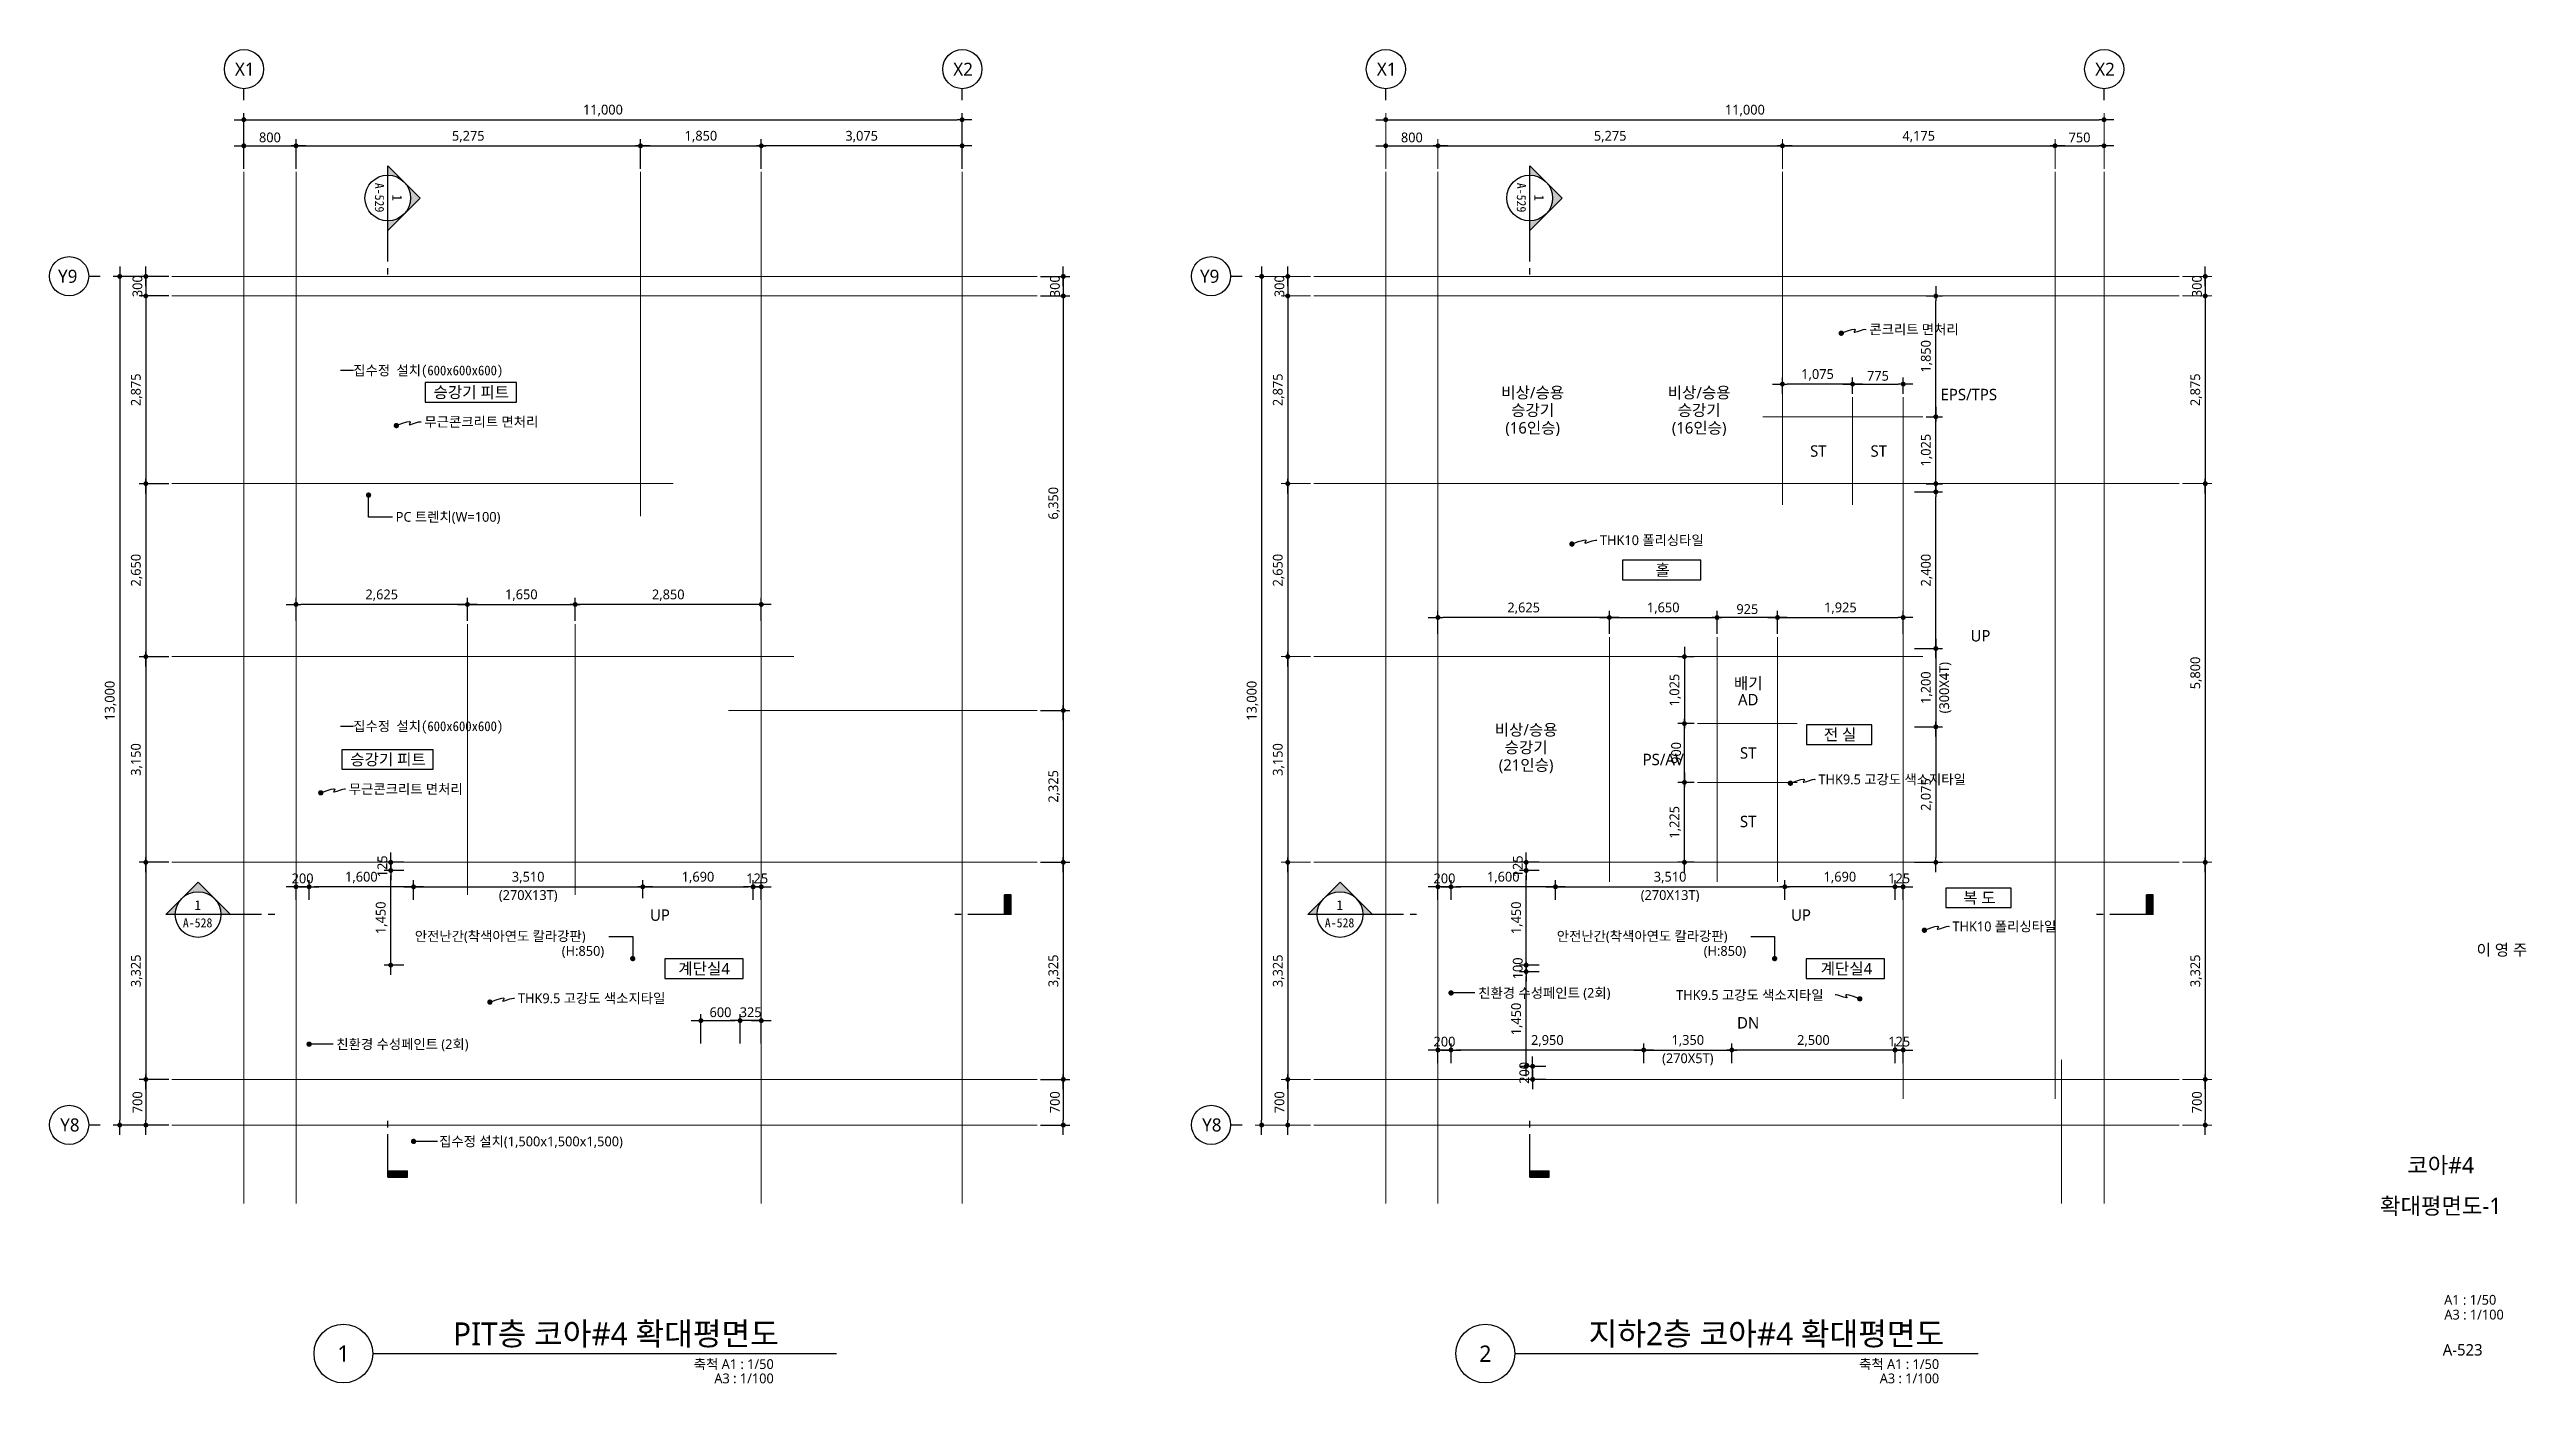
# Model space of a CAD drawing. Header units: millimetres. Extents: x 1424731 to 1631737, y 707248 to 849681.
# Drawn here: x 1425412 to 1463344, y 747948 to 768381 of the extents above; entities that cross this region are included whole.
import ezdxf
from ezdxf.enums import TextEntityAlignment as Align

# ---------------------------------------------------------------- set-up
doc = ezdxf.new("R2010")
doc.units = ezdxf.units.MM
doc.header["$MEASUREMENT"] = 0
doc.linetypes.add('CEN', pattern=[62, 60, -1, 0, -1])
doc.layers.get('0').update_dxf_attribs({"linetype": 'CONTINUOUS'})
for name, color, linetype, lineweight in [('A-AXIS-BUBL', 7, 'CONTINUOUS', 25), ('A-BORD-TEXT', 3, 'CONTINUOUS', 25), ('A-CNTL', 1, 'CEN', 15), ('A-DIMS', 7, 'CONTINUOUS', 25), ('A-MKXS-LEAD', 7, 'CONTINUOUS', 25), ('A-MKXS-MAK1', 3, 'CONTINUOUS', 25), ('A-MKXS-TEXT1', 3, 'CONTINUOUS', 25), ('A-MKXS-TEXT2', 7, 'CONTINUOUS', 25), ('A-MKXX-NAME', 3, 'CONTINUOUS', 25), ('A-MKXX-SYMB', 7, 'CONTINUOUS', 25), ('A-XXXX-SYMB', 7, 'CONTINUOUS', 25), ('A-XXXX-TXT1', 3, 'CONTINUOUS', 25), ('A-XXXX-TXT2', 3, 'CONTINUOUS', 25)]:
    doc.layers.add(name, color=color, linetype=linetype, lineweight=lineweight)
doc.styles.add('HY울릉도L', font='')
doc.styles.add('돋움', font='')
doc.styles.add('돋움체', font='')
doc.styles.add('맑은고딕', font='malgun.ttf')
doc.styles.get('HY울릉도L').set_extended_font_data('HYwulM')
doc.styles.get('돋움').set_extended_font_data('DotumChe')
doc.styles.get('돋움체').set_extended_font_data('DotumChe')
doc.dimstyles.new('CDIM', dxfattribs={"dimtxt": 3, "dimasz": 1.5, "dimexe": 2, "dimexo": 1, "dimgap": 1, "dimtad": 1, "dimdec": 0, "dimrnd": 0.5, "dimzin": 0, "dimdsep": 32, "dimlunit": 6, "dimtxsty": 'HY울릉도L', "dimblk1": '_CIDOT', "dimblk2": '_CIDOT', "dimsah": 1, "dimcen": 5.5, "dimclrd": 2, "dimclre": 2, "dimclrt": 7, "dimadec": 0, "dimazin": 0, "dimtfac": 1, "dimtdec": 0, "dimtix": 1, "dimtmove": 2, "dimatfit": 1, "dimldrblk": '_CIDOT', "dimfxl": 1, "dimtolj": 1, "dimtzin": 0, "dimlwd": -1, "dimarcsym": 0})

msp = doc.modelspace()

# ---------------------------------------------------------------- texts
at = {"layer": 'A-BORD-TEXT', "style": '맑은고딕'}
for s, height, p in [('이 영 주', 175, (1463356.3, 754502.3)), ('A1 : 1/50', 150, (1462881.5, 749154.6)), ('A3 : 1/100', 150, (1462996.4, 748927.9)), ('A-523', 175, (1462671.7, 748376.1))]:
    msp.add_text(s, height=height, dxfattribs=at).set_placement(p, align=Align.RIGHT)
for s, p in [('코아#4', (1462030.7, 751292.4)), ('확대평면도-1', (1462030.7, 750667.4))]:
    msp.add_text(s, height=250, dxfattribs=at).set_placement(p, align=Align.MIDDLE_CENTER)
at = {"layer": 'A-MKXS-TEXT1', "style": '맑은고딕'}
for s, p in [('콘크리트 면처리', (1453280.8, 764094.8)), ('무근콘크리트 면처리', (1431152.4, 762679.3)), ('PC 트렌치(W=100)', (1430713.9, 761222.6)), ('THK10 폴리싱타일', (1449154.9, 760865.4)), ('무근콘크리트 면처리', (1429995.2, 757054.3)), ('THK9.5 고강도 색소지타일', (1452501.2, 757201.5)), ('안전난간(착색아연도 칼라강판)', (1431005.9, 754801.3)), ('안전난간(착색아연도 칼라강판)', (1448493.4, 754801.3)), ('THK10 폴리싱타일', (1454553.2, 754949.6)), ('(H:850)', (1433256.3, 754573.8)), ('(H:850)', (1450743.8, 754573.8)), ('THK9.5 고강도 색소지타일', (1432584.7, 753848.9)), ('친환경 수성페인트 (2회)', (1447291.5, 753930.4)), ('THK9.5 고강도 색소지타일', (1450321.8, 753898.9)), ('친환경 수성페인트 (2회)', (1429804, 753145.5)), ('집수정 설치(1,500x1,500x1,500)', (1431377.9, 751656.2))]:
    msp.add_text(s, height=150, dxfattribs=at).set_placement(p, align=Align.MIDDLE_LEFT)
at = {"layer": 'A-MKXX-NAME', "style": '맑은고딕'}
for s, p in [('승강기 피트', (1431870.8, 763131.2)), ('EPS/TPS', (1454803.8, 763096.4)), ('ST', (1452499.5, 762231.2)), ('ST', (1453424.5, 762231.2)), ('홀', (1450114.9, 760408.1)), ('UP', (1454982.4, 759401.7)), ('배기', (1451426, 758672.9)), ('AD', (1451426, 758422.9)), ('비상/승용', (1448024.5, 757961.2)), ('전 실', (1452832.2, 757887.9)), ('승강기 피트', (1430595.8, 757506.2)), ('(21인승)', (1448024.5, 757421.2)), ('승강기', (1448024.5, 757691.2)), ('PS/AV', (1450124.5, 757506.2)), ('ST', (1451424.5, 757606.2)), ('ST', (1451424.5, 756556.2)), ('복 도', (1454966, 755387.2)), ('UP', (1434760.4, 755122.5)), ('UP', (1452234.4, 755123)), ('계단실4', (1435435.4, 754302.9)), ('계단실4', (1452929.5, 754302.9)), ('DN', (1451424.4, 753473))]:
    msp.add_text(s, height=175, dxfattribs=at).set_placement(p, align=Align.MIDDLE_CENTER)
at = {"layer": 'A-XXXX-TXT1', "style": '맑은고딕'}
for s, p in [('PIT층 코아#4 확대평면도', (1436580.9, 748428.8)), ('지하2층 코아#4 확대평면도', (1454427.5, 748428.8))]:
    msp.add_text(s, height=350, dxfattribs=at).set_placement(p, align=Align.BOTTOM_RIGHT)
for s, p in [('1', (1429912, 748406.2)), ('2', (1447399.5, 748406.2))]:
    msp.add_text(s, height=250, dxfattribs=at).set_placement(p, align=Align.MIDDLE)
for s, p in [('축척 A1 : 1/50', (1436503, 748320)), ('A3 : 1/100', (1436503, 748101.1)), ('축척 A1 : 1/50', (1454349.6, 748320)), ('A3 : 1/100', (1454349.6, 748101.1))]:
    msp.add_text(s, height=150, dxfattribs=at).set_placement(p, align=Align.TOP_RIGHT)
at = {"layer": 'A-XXXX-TXT2', "ltscale": 0.2, "style": '맑은고딕'}
for s, p in [('X1', (1428402, 768080.5)), ('X2', (1439402, 768080.5)), ('Y9 ', (1425724.1, 764908.4)), ('Y8', (1425724.1, 751908.4))]:
    msp.add_text(s, height=200, dxfattribs=at).set_placement(p, align=Align.MIDDLE)
at = {"layer": 'A-XXXX-TXT2', "style": '돋움'}
for p in [(1430062.4, 763465.8), (1430062.4, 758015.8)]:
    msp.add_text('집수정 설치(600x600x600)', height=150, dxfattribs=at).set_placement(p, align=Align.MIDDLE_LEFT)

# ---------------------------------------------------------------- blocks, each defined once
blk = doc.blocks.new('_CIDOT')
at = {"color": 0, "linetype": 'ByBlock'}
blk.add_line((2, 0), (-1, 0), dxfattribs=at)
at = {"color": 0, "linetype": 'ByBlock', "const_width": 0.5}
blk.add_lwpolyline([(-0.25, 0, 1), (0.25, 0, 1)], format="xyb", close=True, dxfattribs=at)
blk = doc.blocks.new('*D3')
at = {"layer": 'A-DIMS', "transparency": 16777216}
for p, q in [((1448025, 754431), (1448025, 754506)), ((1448025, 754356), (1448025, 754256)), ((1448025, 754181), (1448025, 754106))]:
    blk.add_line(p, q, dxfattribs=at)
at = {"layer": 'A-DIMS', "lineweight": -2, "transparency": 16777216}
for p, q in [((1448225, 754356), (1447925, 754356)), ((1448225, 754256), (1447925, 754256))]:
    blk.add_line(p, q, dxfattribs=at)
at = {"layer": 'A-DIMS', "transparency": 16777216, "xscale": 75, "yscale": 75, "zscale": 75}
for p, rotation in [((1448025, 754356), 270), ((1448025, 754256), 90)]:
    blk.add_blockref('_CIDOT', p, dxfattribs=dict(at, rotation=rotation))
at = {"layer": 'A-DIMS', "color": 3, "transparency": 16777216, "insert": (1447897, 754306), "char_height": 150, "attachment_point": 5, "rotation": 90, "style": '맑은고딕'}
blk.add_mtext('\\A1;100', dxfattribs=at)
blk = doc.blocks.new('*D4')
at = {"layer": 'A-DIMS', "lineweight": -2, "transparency": 16777216}
for p, q in [((1448225, 755806), (1447925, 755806)), ((1448225, 754356), (1447925, 754356))]:
    blk.add_line(p, q, dxfattribs=at)
at = {"layer": 'A-DIMS', "transparency": 16777216}
blk.add_line((1448025, 754431), (1448025, 755731), dxfattribs=at)
at = {"layer": 'A-DIMS', "transparency": 16777216, "xscale": 75, "yscale": 75, "zscale": 75}
for p, rotation in [((1448025, 755806), 90), ((1448025, 754356), 270)]:
    blk.add_blockref('_CIDOT', p, dxfattribs=dict(at, rotation=rotation))
at = {"layer": 'A-DIMS', "color": 3, "transparency": 16777216, "insert": (1447884, 755081), "char_height": 150, "attachment_point": 5, "rotation": 90, "style": '맑은고딕'}
blk.add_mtext('\\A1;1,450', dxfattribs=at)
blk = doc.blocks.new('*D5')
at = {"layer": 'A-DIMS', "transparency": 16777216}
for p, q in [((1448124, 752881), (1448124, 752956)), ((1448124, 752606), (1448124, 752806)), ((1448124, 752531), (1448124, 752456))]:
    blk.add_line(p, q, dxfattribs=at)
at = {"layer": 'A-DIMS', "lineweight": -2, "transparency": 16777216}
for p, q in [((1448324, 752806), (1448024, 752806)), ((1448324, 752606), (1448024, 752606))]:
    blk.add_line(p, q, dxfattribs=at)
at = {"layer": 'A-DIMS', "transparency": 16777216, "xscale": 75, "yscale": 75, "zscale": 75}
for p, rotation in [((1448124, 752806), 270), ((1448124, 752606), 90)]:
    blk.add_blockref('_CIDOT', p, dxfattribs=dict(at, rotation=rotation))
at = {"layer": 'A-DIMS', "color": 3, "transparency": 16777216, "insert": (1447997, 752706), "char_height": 150, "attachment_point": 5, "rotation": 90, "style": '맑은고딕'}
blk.add_mtext('\\A1;200', dxfattribs=at)
blk = doc.blocks.new('*D6')
at = {"layer": 'A-DIMS', "transparency": 16777216}
for p, q in [((1448025, 756006), (1448025, 756081)), ((1448025, 755806), (1448025, 755931)), ((1448025, 755731), (1448025, 755656))]:
    blk.add_line(p, q, dxfattribs=at)
at = {"layer": 'A-DIMS', "lineweight": -2, "transparency": 16777216}
for p, q in [((1448225, 755931), (1447925, 755931)), ((1448225, 755806), (1447925, 755806))]:
    blk.add_line(p, q, dxfattribs=at)
at = {"layer": 'A-DIMS', "transparency": 16777216, "xscale": 75, "yscale": 75, "zscale": 75}
for p, rotation in [((1448025, 755931), 270), ((1448025, 755806), 90)]:
    blk.add_blockref('_CIDOT', p, dxfattribs=dict(at, rotation=rotation))
at = {"layer": 'A-DIMS', "color": 3, "transparency": 16777216, "insert": (1447897, 755869), "char_height": 150, "attachment_point": 5, "rotation": 90, "style": '맑은고딕'}
blk.add_mtext('\\A1;125', dxfattribs=at)
blk = doc.blocks.new('*D522')
at = {"layer": 'A-DIMS', "lineweight": -2, "transparency": 16777216}
for p, q in [((-1150, 0), (-1600, 0)), ((-1150, -300), (-1600, -300))]:
    blk.add_line(p, q, dxfattribs=at)
at = {"layer": 'A-DIMS', "transparency": 16777216}
for p, q in [((-1500, 75), (-1500, 150)), ((-1500, 0), (-1500, -300)), ((-1500, -375), (-1500, -450))]:
    blk.add_line(p, q, dxfattribs=at)
at = {"layer": 'A-DIMS', "transparency": 16777216, "xscale": 75, "yscale": 75, "zscale": 75}
for p, rotation in [((-1500, 0), 270), ((-1500, -300), 90)]:
    blk.add_blockref('_CIDOT', p, dxfattribs=dict(at, rotation=rotation))
at = {"layer": 'A-DIMS', "color": 3, "transparency": 16777216, "insert": (-1627, -150), "char_height": 150, "attachment_point": 5, "rotation": 90, "style": '맑은고딕'}
blk.add_mtext('\\A1;300', dxfattribs=at)
blk = doc.blocks.new('*D523')
at = {"layer": 'A-DIMS', "lineweight": -2, "transparency": 16777216}
for p, q in [((800, 1650), (800, 2100)), ((6075, 1650), (6075, 2100))]:
    blk.add_line(p, q, dxfattribs=at)
at = {"layer": 'A-DIMS', "transparency": 16777216}
blk.add_line((875, 2000), (6000, 2000), dxfattribs=at)
at = {"layer": 'A-DIMS', "transparency": 16777216, "xscale": 75, "yscale": 75, "zscale": 75, "rotation": 180}
blk.add_blockref('_CIDOT', (800, 2000), dxfattribs=at)
at = {"layer": 'A-DIMS', "transparency": 16777216, "xscale": 75, "yscale": 75, "zscale": 75}
blk.add_blockref('_CIDOT', (6075, 2000), dxfattribs=at)
at = {"layer": 'A-DIMS', "color": 3, "transparency": 16777216, "insert": (3437, 2140), "char_height": 150, "attachment_point": 5, "style": '맑은고딕'}
blk.add_mtext('\\A1;5,275', dxfattribs=at)
blk = doc.blocks.new('*D524')
at = {"layer": 'A-DIMS', "lineweight": -2, "transparency": 16777216}
for p, q in [((0, 1650), (0, 2500)), ((11000, 1650), (11000, 2500))]:
    blk.add_line(p, q, dxfattribs=at)
at = {"layer": 'A-DIMS', "transparency": 16777216}
blk.add_line((75, 2400), (10925, 2400), dxfattribs=at)
at = {"layer": 'A-DIMS', "transparency": 16777216, "xscale": 75, "yscale": 75, "zscale": 75, "rotation": 180}
blk.add_blockref('_CIDOT', (0, 2400), dxfattribs=at)
at = {"layer": 'A-DIMS', "transparency": 16777216, "xscale": 75, "yscale": 75, "zscale": 75}
blk.add_blockref('_CIDOT', (11000, 2400), dxfattribs=at)
at = {"layer": 'A-DIMS', "color": 3, "transparency": 16777216, "insert": (5500, 2540), "char_height": 150, "attachment_point": 5, "style": '맑은고딕'}
blk.add_mtext('\\A1;11,000', dxfattribs=at)
blk = doc.blocks.new('*D525')
at = {"layer": 'A-DIMS', "lineweight": -2, "transparency": 16777216}
for p, q in [((0, 1650), (0, 2100)), ((800, 1650), (800, 2100))]:
    blk.add_line(p, q, dxfattribs=at)
at = {"layer": 'A-DIMS', "transparency": 16777216}
blk.add_line((75, 2000), (725, 2000), dxfattribs=at)
at = {"layer": 'A-DIMS', "transparency": 16777216, "xscale": 75, "yscale": 75, "zscale": 75, "rotation": 180}
blk.add_blockref('_CIDOT', (0, 2000), dxfattribs=at)
at = {"layer": 'A-DIMS', "transparency": 16777216, "xscale": 75, "yscale": 75, "zscale": 75}
blk.add_blockref('_CIDOT', (800, 2000), dxfattribs=at)
at = {"layer": 'A-DIMS', "color": 3, "transparency": 16777216, "insert": (400, 2127), "char_height": 150, "attachment_point": 5, "style": '맑은고딕'}
blk.add_mtext('\\A1;800', dxfattribs=at)
blk = doc.blocks.new('*D526')
at = {"layer": 'A-DIMS', "lineweight": -2, "transparency": 16777216}
for p, q in [((6075, 1650), (6075, 2100)), ((10250, 1650), (10250, 2100))]:
    blk.add_line(p, q, dxfattribs=at)
at = {"layer": 'A-DIMS', "transparency": 16777216}
blk.add_line((6150, 2000), (10175, 2000), dxfattribs=at)
at = {"layer": 'A-DIMS', "transparency": 16777216, "xscale": 75, "yscale": 75, "zscale": 75, "rotation": 180}
blk.add_blockref('_CIDOT', (6075, 2000), dxfattribs=at)
at = {"layer": 'A-DIMS', "transparency": 16777216, "xscale": 75, "yscale": 75, "zscale": 75}
blk.add_blockref('_CIDOT', (10250, 2000), dxfattribs=at)
at = {"layer": 'A-DIMS', "color": 3, "transparency": 16777216, "insert": (8162, 2140), "char_height": 150, "attachment_point": 5, "style": '맑은고딕'}
blk.add_mtext('\\A1;4,175', dxfattribs=at)
blk = doc.blocks.new('*D527')
at = {"layer": 'A-DIMS', "lineweight": -2, "transparency": 16777216}
for p, q in [((10250, 1650), (10250, 2100)), ((11000, 1650), (11000, 2100))]:
    blk.add_line(p, q, dxfattribs=at)
at = {"layer": 'A-DIMS', "transparency": 16777216}
blk.add_line((10325, 2000), (10925, 2000), dxfattribs=at)
at = {"layer": 'A-DIMS', "transparency": 16777216, "xscale": 75, "yscale": 75, "zscale": 75, "rotation": 180}
blk.add_blockref('_CIDOT', (10250, 2000), dxfattribs=at)
at = {"layer": 'A-DIMS', "transparency": 16777216, "xscale": 75, "yscale": 75, "zscale": 75}
blk.add_blockref('_CIDOT', (11000, 2000), dxfattribs=at)
at = {"layer": 'A-DIMS', "color": 3, "transparency": 16777216, "insert": (10625, 2127), "char_height": 150, "attachment_point": 5, "style": '맑은고딕'}
blk.add_mtext('\\A1;750', dxfattribs=at)
blk = doc.blocks.new('*D528')
at = {"layer": 'A-DIMS', "lineweight": -2, "transparency": 16777216}
for p, q in [((-1150, 0), (-2000, 0)), ((-1150, -13000), (-2000, -13000))]:
    blk.add_line(p, q, dxfattribs=at)
at = {"layer": 'A-DIMS', "transparency": 16777216}
blk.add_line((-1900, -75), (-1900, -12925), dxfattribs=at)
at = {"layer": 'A-DIMS', "transparency": 16777216, "xscale": 75, "yscale": 75, "zscale": 75}
for p, rotation in [((-1900, 0), 90), ((-1900, -13000), 270)]:
    blk.add_blockref('_CIDOT', p, dxfattribs=dict(at, rotation=rotation))
at = {"layer": 'A-DIMS', "color": 3, "transparency": 16777216, "insert": (-2040, -6500), "char_height": 150, "attachment_point": 5, "rotation": 90, "style": '맑은고딕'}
blk.add_mtext('\\A1;13,000', dxfattribs=at)
blk = doc.blocks.new('*D529')
at = {"layer": 'A-DIMS', "lineweight": -2, "transparency": 16777216}
for p, q in [((-1150, -300), (-1600, -300)), ((-1150, -3175), (-1600, -3175))]:
    blk.add_line(p, q, dxfattribs=at)
at = {"layer": 'A-DIMS', "transparency": 16777216}
blk.add_line((-1500, -375), (-1500, -3100), dxfattribs=at)
at = {"layer": 'A-DIMS', "transparency": 16777216, "xscale": 75, "yscale": 75, "zscale": 75}
for p, rotation in [((-1500, -300), 90), ((-1500, -3175), 270)]:
    blk.add_blockref('_CIDOT', p, dxfattribs=dict(at, rotation=rotation))
at = {"layer": 'A-DIMS', "color": 3, "transparency": 16777216, "insert": (-1640, -1737), "char_height": 150, "attachment_point": 5, "rotation": 90, "style": '맑은고딕'}
blk.add_mtext('\\A1;2,875', dxfattribs=at)
blk = doc.blocks.new('*D530')
at = {"layer": 'A-DIMS', "lineweight": -2, "transparency": 16777216}
for p, q in [((-1150, -3175), (-1600, -3175)), ((-1150, -5825), (-1600, -5825))]:
    blk.add_line(p, q, dxfattribs=at)
at = {"layer": 'A-DIMS', "transparency": 16777216}
blk.add_line((-1500, -3250), (-1500, -5750), dxfattribs=at)
at = {"layer": 'A-DIMS', "transparency": 16777216, "xscale": 75, "yscale": 75, "zscale": 75}
for p, rotation in [((-1500, -3175), 90), ((-1500, -5825), 270)]:
    blk.add_blockref('_CIDOT', p, dxfattribs=dict(at, rotation=rotation))
at = {"layer": 'A-DIMS', "color": 3, "transparency": 16777216, "insert": (-1640, -4500), "char_height": 150, "attachment_point": 5, "rotation": 90, "style": '맑은고딕'}
blk.add_mtext('\\A1;2,650', dxfattribs=at)
blk = doc.blocks.new('*D531')
at = {"layer": 'A-DIMS', "lineweight": -2, "transparency": 16777216}
for p, q in [((-1150, -5825), (-1600, -5825)), ((-1150, -8975), (-1600, -8975))]:
    blk.add_line(p, q, dxfattribs=at)
at = {"layer": 'A-DIMS', "transparency": 16777216}
blk.add_line((-1500, -5900), (-1500, -8900), dxfattribs=at)
at = {"layer": 'A-DIMS', "transparency": 16777216, "xscale": 75, "yscale": 75, "zscale": 75}
for p, rotation in [((-1500, -5825), 90), ((-1500, -8975), 270)]:
    blk.add_blockref('_CIDOT', p, dxfattribs=dict(at, rotation=rotation))
at = {"layer": 'A-DIMS', "color": 3, "transparency": 16777216, "insert": (-1640, -7400), "char_height": 150, "attachment_point": 5, "rotation": 90, "style": '맑은고딕'}
blk.add_mtext('\\A1;3,150', dxfattribs=at)
blk = doc.blocks.new('*D532')
at = {"layer": 'A-DIMS', "lineweight": -2, "transparency": 16777216}
for p, q in [((-1150, -8975), (-1600, -8975)), ((-1150, -12300), (-1600, -12300))]:
    blk.add_line(p, q, dxfattribs=at)
at = {"layer": 'A-DIMS', "transparency": 16777216}
blk.add_line((-1500, -9050), (-1500, -12225), dxfattribs=at)
at = {"layer": 'A-DIMS', "transparency": 16777216, "xscale": 75, "yscale": 75, "zscale": 75}
for p, rotation in [((-1500, -8975), 90), ((-1500, -12300), 270)]:
    blk.add_blockref('_CIDOT', p, dxfattribs=dict(at, rotation=rotation))
at = {"layer": 'A-DIMS', "color": 3, "transparency": 16777216, "insert": (-1640, -10637), "char_height": 150, "attachment_point": 5, "rotation": 90, "style": '맑은고딕'}
blk.add_mtext('\\A1;3,325', dxfattribs=at)
blk = doc.blocks.new('*D533')
at = {"layer": 'A-DIMS', "lineweight": -2, "transparency": 16777216}
for p, q in [((-1150, -12300), (-1600, -12300)), ((-1150, -13000), (-1600, -13000))]:
    blk.add_line(p, q, dxfattribs=at)
at = {"layer": 'A-DIMS', "transparency": 16777216}
blk.add_line((-1500, -12375), (-1500, -12925), dxfattribs=at)
at = {"layer": 'A-DIMS', "transparency": 16777216, "xscale": 75, "yscale": 75, "zscale": 75}
for p, rotation in [((-1500, -12300), 90), ((-1500, -13000), 270)]:
    blk.add_blockref('_CIDOT', p, dxfattribs=dict(at, rotation=rotation))
at = {"layer": 'A-DIMS', "color": 3, "transparency": 16777216, "insert": (-1627, -12650), "char_height": 150, "attachment_point": 5, "rotation": 90, "style": '맑은고딕'}
blk.add_mtext('\\A1;700', dxfattribs=at)
blk = doc.blocks.new('*D534')
at = {"layer": 'A-DIMS', "transparency": 16777216}
for p, q in [((12550, 75), (12550, 150)), ((12550, 0), (12550, -300)), ((12550, -375), (12550, -450))]:
    blk.add_line(p, q, dxfattribs=at)
at = {"layer": 'A-DIMS', "lineweight": -2, "transparency": 16777216}
for p, q in [((12200, 0), (12650, 0)), ((12200, -300), (12650, -300))]:
    blk.add_line(p, q, dxfattribs=at)
at = {"layer": 'A-DIMS', "transparency": 16777216, "xscale": 75, "yscale": 75, "zscale": 75}
for p, rotation in [((12550, 0), 270), ((12550, -300), 90)]:
    blk.add_blockref('_CIDOT', p, dxfattribs=dict(at, rotation=rotation))
at = {"layer": 'A-DIMS', "color": 3, "transparency": 16777216, "insert": (12423, -150), "char_height": 150, "attachment_point": 5, "rotation": 90, "style": '맑은고딕'}
blk.add_mtext('\\A1;300', dxfattribs=at)
blk = doc.blocks.new('*D535')
at = {"layer": 'A-DIMS', "lineweight": -2, "transparency": 16777216}
for p, q in [((12200, -300), (12650, -300)), ((12200, -3175), (12650, -3175))]:
    blk.add_line(p, q, dxfattribs=at)
at = {"layer": 'A-DIMS', "transparency": 16777216}
blk.add_line((12550, -375), (12550, -3100), dxfattribs=at)
at = {"layer": 'A-DIMS', "transparency": 16777216, "xscale": 75, "yscale": 75, "zscale": 75}
for p, rotation in [((12550, -300), 90), ((12550, -3175), 270)]:
    blk.add_blockref('_CIDOT', p, dxfattribs=dict(at, rotation=rotation))
at = {"layer": 'A-DIMS', "color": 3, "transparency": 16777216, "insert": (12410, -1737), "char_height": 150, "attachment_point": 5, "rotation": 90, "style": '맑은고딕'}
blk.add_mtext('\\A1;2,875', dxfattribs=at)
blk = doc.blocks.new('*D536')
at = {"layer": 'A-DIMS', "lineweight": -2, "transparency": 16777216}
for p, q in [((12200, -3175), (12650, -3175)), ((12200, -8975), (12650, -8975))]:
    blk.add_line(p, q, dxfattribs=at)
at = {"layer": 'A-DIMS', "transparency": 16777216}
blk.add_line((12550, -3250), (12550, -8900), dxfattribs=at)
at = {"layer": 'A-DIMS', "transparency": 16777216, "xscale": 75, "yscale": 75, "zscale": 75}
for p, rotation in [((12550, -3175), 90), ((12550, -8975), 270)]:
    blk.add_blockref('_CIDOT', p, dxfattribs=dict(at, rotation=rotation))
at = {"layer": 'A-DIMS', "color": 3, "transparency": 16777216, "insert": (12410, -6075), "char_height": 150, "attachment_point": 5, "rotation": 90, "style": '맑은고딕'}
blk.add_mtext('\\A1;5,800', dxfattribs=at)
blk = doc.blocks.new('*D537')
at = {"layer": 'A-DIMS', "lineweight": -2, "transparency": 16777216}
for p, q in [((12200, -8975), (12650, -8975)), ((12200, -12300), (12650, -12300))]:
    blk.add_line(p, q, dxfattribs=at)
at = {"layer": 'A-DIMS', "transparency": 16777216}
blk.add_line((12550, -9050), (12550, -12225), dxfattribs=at)
at = {"layer": 'A-DIMS', "transparency": 16777216, "xscale": 75, "yscale": 75, "zscale": 75}
for p, rotation in [((12550, -8975), 90), ((12550, -12300), 270)]:
    blk.add_blockref('_CIDOT', p, dxfattribs=dict(at, rotation=rotation))
at = {"layer": 'A-DIMS', "color": 3, "transparency": 16777216, "insert": (12410, -10637), "char_height": 150, "attachment_point": 5, "rotation": 90, "style": '맑은고딕'}
blk.add_mtext('\\A1;3,325', dxfattribs=at)
blk = doc.blocks.new('*D538')
at = {"layer": 'A-DIMS', "lineweight": -2, "transparency": 16777216}
for p, q in [((12200, -12300), (12650, -12300)), ((12200, -13000), (12650, -13000))]:
    blk.add_line(p, q, dxfattribs=at)
at = {"layer": 'A-DIMS', "transparency": 16777216}
blk.add_line((12550, -12375), (12550, -12925), dxfattribs=at)
at = {"layer": 'A-DIMS', "transparency": 16777216, "xscale": 75, "yscale": 75, "zscale": 75}
for p, rotation in [((12550, -12300), 90), ((12550, -13000), 270)]:
    blk.add_blockref('_CIDOT', p, dxfattribs=dict(at, rotation=rotation))
at = {"layer": 'A-DIMS', "color": 3, "transparency": 16777216, "insert": (12423, -12650), "char_height": 150, "attachment_point": 5, "rotation": 90, "style": '맑은고딕'}
blk.add_mtext('\\A1;700', dxfattribs=at)
blk = doc.blocks.new('*D8')
at = {"layer": 'A-DIMS', "lineweight": -2, "transparency": 16777216}
for p, q in [((1453974, 759206), (1454399, 759206)), ((1453974, 758006), (1454399, 758006))]:
    blk.add_line(p, q, dxfattribs=at)
at = {"layer": 'A-DIMS', "transparency": 16777216}
blk.add_line((1454299, 759131), (1454299, 758081), dxfattribs=at)
at = {"layer": 'A-DIMS', "transparency": 16777216, "xscale": 75, "yscale": 75, "zscale": 75}
for p, rotation in [((1454299, 759206), 90), ((1454299, 758006), 270)]:
    blk.add_blockref('_CIDOT', p, dxfattribs=dict(at, rotation=rotation))
at = {"layer": 'A-DIMS', "color": 3, "transparency": 16777216, "char_height": 150, "attachment_point": 5, "rotation": 90, "style": '맑은고딕'}
for s, insert in [('\\A1;1,200', (1454159, 758606)), ('\\A1;(300X4T)', (1454443, 758606))]:
    blk.add_mtext(s, dxfattribs=dict(at, insert=insert))
blk = doc.blocks.new('*D9')
at = {"layer": 'A-DIMS', "lineweight": -2, "transparency": 16777216}
for p, q in [((1453974, 761606), (1454399, 761606)), ((1453974, 759206), (1454399, 759206))]:
    blk.add_line(p, q, dxfattribs=at)
at = {"layer": 'A-DIMS', "transparency": 16777216}
blk.add_line((1454299, 759281), (1454299, 761531), dxfattribs=at)
at = {"layer": 'A-DIMS', "transparency": 16777216, "xscale": 75, "yscale": 75, "zscale": 75}
for p, rotation in [((1454299, 761606), 90), ((1454299, 759206), 270)]:
    blk.add_blockref('_CIDOT', p, dxfattribs=dict(at, rotation=rotation))
at = {"layer": 'A-DIMS', "color": 3, "transparency": 16777216, "insert": (1454159, 760406), "char_height": 150, "attachment_point": 5, "rotation": 90, "style": '맑은고딕'}
blk.add_mtext('\\A1;2,400', dxfattribs=at)
blk = doc.blocks.new('*D10')
at = {"layer": 'A-DIMS', "lineweight": -2, "transparency": 16777216}
for p, q in [((1453974, 758006), (1454399, 758006)), ((1453974, 755931), (1454399, 755931))]:
    blk.add_line(p, q, dxfattribs=at)
at = {"layer": 'A-DIMS', "transparency": 16777216}
blk.add_line((1454299, 757931), (1454299, 756006), dxfattribs=at)
at = {"layer": 'A-DIMS', "transparency": 16777216, "xscale": 75, "yscale": 75, "zscale": 75}
for p, rotation in [((1454299, 758006), 90), ((1454299, 755931), 270)]:
    blk.add_blockref('_CIDOT', p, dxfattribs=dict(at, rotation=rotation))
at = {"layer": 'A-DIMS', "color": 3, "transparency": 16777216, "insert": (1454159, 756969), "char_height": 150, "attachment_point": 5, "rotation": 90, "style": '맑은고딕'}
blk.add_mtext('\\A1;2,075', dxfattribs=at)
blk = doc.blocks.new('*D11')
at = {"layer": 'A-DIMS', "lineweight": -2, "transparency": 16777216}
for p, q in [((1430837, 755806), (1430537, 755806)), ((1430837, 754356), (1430537, 754356))]:
    blk.add_line(p, q, dxfattribs=at)
at = {"layer": 'A-DIMS', "transparency": 16777216}
blk.add_line((1430637, 754431), (1430637, 755731), dxfattribs=at)
at = {"layer": 'A-DIMS', "transparency": 16777216, "xscale": 75, "yscale": 75, "zscale": 75}
for p, rotation in [((1430637, 755806), 90), ((1430637, 754356), 270)]:
    blk.add_blockref('_CIDOT', p, dxfattribs=dict(at, rotation=rotation))
at = {"layer": 'A-DIMS', "color": 3, "transparency": 16777216, "insert": (1430497, 755081), "char_height": 150, "attachment_point": 5, "rotation": 90, "style": '맑은고딕'}
blk.add_mtext('\\A1;1,450', dxfattribs=at)
blk = doc.blocks.new('*D12')
at = {"layer": 'A-DIMS', "transparency": 16777216}
for p, q in [((1430637, 756006), (1430637, 756081)), ((1430637, 755806), (1430637, 755931)), ((1430637, 755731), (1430637, 755656))]:
    blk.add_line(p, q, dxfattribs=at)
at = {"layer": 'A-DIMS', "lineweight": -2, "transparency": 16777216}
for p, q in [((1430837, 755931), (1430537, 755931)), ((1430837, 755806), (1430537, 755806))]:
    blk.add_line(p, q, dxfattribs=at)
at = {"layer": 'A-DIMS', "transparency": 16777216, "xscale": 75, "yscale": 75, "zscale": 75}
for p, rotation in [((1430637, 755931), 270), ((1430637, 755806), 90)]:
    blk.add_blockref('_CIDOT', p, dxfattribs=dict(at, rotation=rotation))
at = {"layer": 'A-DIMS', "color": 3, "transparency": 16777216, "insert": (1430509, 755869), "char_height": 150, "attachment_point": 5, "rotation": 90, "style": '맑은고딕'}
blk.add_mtext('\\A1;125', dxfattribs=at)
blk = doc.blocks.new('*D13')
at = {"layer": 'A-DIMS', "lineweight": -2, "transparency": 16777216}
for p, q in [((1427237, 764906), (1426787, 764906)), ((1427237, 764606), (1426787, 764606))]:
    blk.add_line(p, q, dxfattribs=at)
at = {"layer": 'A-DIMS', "transparency": 16777216}
for p, q in [((1426887, 764981), (1426887, 765056)), ((1426887, 764906), (1426887, 764606)), ((1426887, 764531), (1426887, 764456))]:
    blk.add_line(p, q, dxfattribs=at)
at = {"layer": 'A-DIMS', "transparency": 16777216, "xscale": 75, "yscale": 75, "zscale": 75}
for p, rotation in [((1426887, 764906), 270), ((1426887, 764606), 90)]:
    blk.add_blockref('_CIDOT', p, dxfattribs=dict(at, rotation=rotation))
at = {"layer": 'A-DIMS', "color": 3, "transparency": 16777216, "insert": (1426759, 764756), "char_height": 150, "attachment_point": 5, "rotation": 90, "style": '맑은고딕'}
blk.add_mtext('\\A1;300', dxfattribs=at)
blk = doc.blocks.new('*D14')
at = {"layer": 'A-DIMS', "lineweight": -2, "transparency": 16777216}
for p, q in [((1429187, 766556), (1429187, 767006)), ((1434462, 766556), (1434462, 767006))]:
    blk.add_line(p, q, dxfattribs=at)
at = {"layer": 'A-DIMS', "transparency": 16777216}
blk.add_line((1429262, 766906), (1434387, 766906), dxfattribs=at)
at = {"layer": 'A-DIMS', "transparency": 16777216, "xscale": 75, "yscale": 75, "zscale": 75, "rotation": 180}
blk.add_blockref('_CIDOT', (1429187, 766906), dxfattribs=at)
at = {"layer": 'A-DIMS', "transparency": 16777216, "xscale": 75, "yscale": 75, "zscale": 75}
blk.add_blockref('_CIDOT', (1434462, 766906), dxfattribs=at)
at = {"layer": 'A-DIMS', "color": 3, "transparency": 16777216, "insert": (1431824, 767046), "char_height": 150, "attachment_point": 5, "style": '맑은고딕'}
blk.add_mtext('\\A1;5,275', dxfattribs=at)
blk = doc.blocks.new('*D15')
at = {"layer": 'A-DIMS', "lineweight": -2, "transparency": 16777216}
for p, q in [((1428387, 766556), (1428387, 767406)), ((1439387, 766556), (1439387, 767406))]:
    blk.add_line(p, q, dxfattribs=at)
at = {"layer": 'A-DIMS', "transparency": 16777216}
blk.add_line((1428462, 767306), (1439312, 767306), dxfattribs=at)
at = {"layer": 'A-DIMS', "transparency": 16777216, "xscale": 75, "yscale": 75, "zscale": 75, "rotation": 180}
blk.add_blockref('_CIDOT', (1428387, 767306), dxfattribs=at)
at = {"layer": 'A-DIMS', "transparency": 16777216, "xscale": 75, "yscale": 75, "zscale": 75}
blk.add_blockref('_CIDOT', (1439387, 767306), dxfattribs=at)
at = {"layer": 'A-DIMS', "color": 3, "transparency": 16777216, "insert": (1433887, 767447), "char_height": 150, "attachment_point": 5, "style": '맑은고딕'}
blk.add_mtext('\\A1;11,000', dxfattribs=at)
blk = doc.blocks.new('*D16')
at = {"layer": 'A-DIMS', "lineweight": -2, "transparency": 16777216}
for p, q in [((1428387, 766556), (1428387, 767006)), ((1429187, 766556), (1429187, 767006))]:
    blk.add_line(p, q, dxfattribs=at)
at = {"layer": 'A-DIMS', "transparency": 16777216}
blk.add_line((1428462, 766906), (1429112, 766906), dxfattribs=at)
at = {"layer": 'A-DIMS', "transparency": 16777216, "xscale": 75, "yscale": 75, "zscale": 75, "rotation": 180}
blk.add_blockref('_CIDOT', (1428387, 766906), dxfattribs=at)
at = {"layer": 'A-DIMS', "transparency": 16777216, "xscale": 75, "yscale": 75, "zscale": 75}
blk.add_blockref('_CIDOT', (1429187, 766906), dxfattribs=at)
at = {"layer": 'A-DIMS', "color": 3, "transparency": 16777216, "insert": (1428787, 767034), "char_height": 150, "attachment_point": 5, "style": '맑은고딕'}
blk.add_mtext('\\A1;800', dxfattribs=at)
blk = doc.blocks.new('*D17')
at = {"layer": 'A-DIMS', "lineweight": -2, "transparency": 16777216}
for p, q in [((1434462, 766556), (1434462, 767006)), ((1436312, 766556), (1436312, 767006))]:
    blk.add_line(p, q, dxfattribs=at)
at = {"layer": 'A-DIMS', "transparency": 16777216}
blk.add_line((1434537, 766906), (1436237, 766906), dxfattribs=at)
at = {"layer": 'A-DIMS', "transparency": 16777216, "xscale": 75, "yscale": 75, "zscale": 75, "rotation": 180}
blk.add_blockref('_CIDOT', (1434462, 766906), dxfattribs=at)
at = {"layer": 'A-DIMS', "transparency": 16777216, "xscale": 75, "yscale": 75, "zscale": 75}
blk.add_blockref('_CIDOT', (1436312, 766906), dxfattribs=at)
at = {"layer": 'A-DIMS', "color": 3, "transparency": 16777216, "insert": (1435387, 767047), "char_height": 150, "attachment_point": 5, "style": '맑은고딕'}
blk.add_mtext('\\A1;1,850', dxfattribs=at)
blk = doc.blocks.new('*D18')
at = {"layer": 'A-DIMS', "lineweight": -2, "transparency": 16777216}
for p, q in [((1427237, 764906), (1426387, 764906)), ((1427237, 751906), (1426387, 751906))]:
    blk.add_line(p, q, dxfattribs=at)
at = {"layer": 'A-DIMS', "transparency": 16777216}
blk.add_line((1426487, 764831), (1426487, 751981), dxfattribs=at)
at = {"layer": 'A-DIMS', "transparency": 16777216, "xscale": 75, "yscale": 75, "zscale": 75}
for p, rotation in [((1426487, 764906), 90), ((1426487, 751906), 270)]:
    blk.add_blockref('_CIDOT', p, dxfattribs=dict(at, rotation=rotation))
at = {"layer": 'A-DIMS', "color": 3, "transparency": 16777216, "insert": (1426347, 758406), "char_height": 150, "attachment_point": 5, "rotation": 90, "style": '맑은고딕'}
blk.add_mtext('\\A1;13,000', dxfattribs=at)
blk = doc.blocks.new('*D19')
at = {"layer": 'A-DIMS', "lineweight": -2, "transparency": 16777216}
for p, q in [((1427237, 764606), (1426787, 764606)), ((1427237, 761731), (1426787, 761731))]:
    blk.add_line(p, q, dxfattribs=at)
at = {"layer": 'A-DIMS', "transparency": 16777216}
blk.add_line((1426887, 764531), (1426887, 761806), dxfattribs=at)
at = {"layer": 'A-DIMS', "transparency": 16777216, "xscale": 75, "yscale": 75, "zscale": 75}
for p, rotation in [((1426887, 764606), 90), ((1426887, 761731), 270)]:
    blk.add_blockref('_CIDOT', p, dxfattribs=dict(at, rotation=rotation))
at = {"layer": 'A-DIMS', "color": 3, "transparency": 16777216, "insert": (1426747, 763169), "char_height": 150, "attachment_point": 5, "rotation": 90, "style": '맑은고딕'}
blk.add_mtext('\\A1;2,875', dxfattribs=at)
blk = doc.blocks.new('*D20')
at = {"layer": 'A-DIMS', "lineweight": -2, "transparency": 16777216}
for p, q in [((1427237, 761731), (1426787, 761731)), ((1427237, 759081), (1426787, 759081))]:
    blk.add_line(p, q, dxfattribs=at)
at = {"layer": 'A-DIMS', "transparency": 16777216}
blk.add_line((1426887, 761656), (1426887, 759156), dxfattribs=at)
at = {"layer": 'A-DIMS', "transparency": 16777216, "xscale": 75, "yscale": 75, "zscale": 75}
for p, rotation in [((1426887, 761731), 90), ((1426887, 759081), 270)]:
    blk.add_blockref('_CIDOT', p, dxfattribs=dict(at, rotation=rotation))
at = {"layer": 'A-DIMS', "color": 3, "transparency": 16777216, "insert": (1426747, 760406), "char_height": 150, "attachment_point": 5, "rotation": 90, "style": '맑은고딕'}
blk.add_mtext('\\A1;2,650', dxfattribs=at)
blk = doc.blocks.new('*D21')
at = {"layer": 'A-DIMS', "lineweight": -2, "transparency": 16777216}
for p, q in [((1427237, 759081), (1426787, 759081)), ((1427237, 755931), (1426787, 755931))]:
    blk.add_line(p, q, dxfattribs=at)
at = {"layer": 'A-DIMS', "transparency": 16777216}
blk.add_line((1426887, 759006), (1426887, 756006), dxfattribs=at)
at = {"layer": 'A-DIMS', "transparency": 16777216, "xscale": 75, "yscale": 75, "zscale": 75}
for p, rotation in [((1426887, 759081), 90), ((1426887, 755931), 270)]:
    blk.add_blockref('_CIDOT', p, dxfattribs=dict(at, rotation=rotation))
at = {"layer": 'A-DIMS', "color": 3, "transparency": 16777216, "insert": (1426747, 757506), "char_height": 150, "attachment_point": 5, "rotation": 90, "style": '맑은고딕'}
blk.add_mtext('\\A1;3,150', dxfattribs=at)
blk = doc.blocks.new('*D22')
at = {"layer": 'A-DIMS', "lineweight": -2, "transparency": 16777216}
for p, q in [((1427237, 755931), (1426787, 755931)), ((1427237, 752606), (1426787, 752606))]:
    blk.add_line(p, q, dxfattribs=at)
at = {"layer": 'A-DIMS', "transparency": 16777216}
blk.add_line((1426887, 755856), (1426887, 752681), dxfattribs=at)
at = {"layer": 'A-DIMS', "transparency": 16777216, "xscale": 75, "yscale": 75, "zscale": 75}
for p, rotation in [((1426887, 755931), 90), ((1426887, 752606), 270)]:
    blk.add_blockref('_CIDOT', p, dxfattribs=dict(at, rotation=rotation))
at = {"layer": 'A-DIMS', "color": 3, "transparency": 16777216, "insert": (1426747, 754269), "char_height": 150, "attachment_point": 5, "rotation": 90, "style": '맑은고딕'}
blk.add_mtext('\\A1;3,325', dxfattribs=at)
blk = doc.blocks.new('*D23')
at = {"layer": 'A-DIMS', "lineweight": -2, "transparency": 16777216}
for p, q in [((1427237, 752606), (1426787, 752606)), ((1427237, 751906), (1426787, 751906))]:
    blk.add_line(p, q, dxfattribs=at)
at = {"layer": 'A-DIMS', "transparency": 16777216}
blk.add_line((1426887, 752531), (1426887, 751981), dxfattribs=at)
at = {"layer": 'A-DIMS', "transparency": 16777216, "xscale": 75, "yscale": 75, "zscale": 75}
for p, rotation in [((1426887, 752606), 90), ((1426887, 751906), 270)]:
    blk.add_blockref('_CIDOT', p, dxfattribs=dict(at, rotation=rotation))
at = {"layer": 'A-DIMS', "color": 3, "transparency": 16777216, "insert": (1426759, 752256), "char_height": 150, "attachment_point": 5, "rotation": 90, "style": '맑은고딕'}
blk.add_mtext('\\A1;700', dxfattribs=at)
blk = doc.blocks.new('*D24')
at = {"layer": 'A-DIMS', "lineweight": -2, "transparency": 16777216}
for p, q in [((1440587, 764906), (1441037, 764906)), ((1440587, 764606), (1441037, 764606))]:
    blk.add_line(p, q, dxfattribs=at)
at = {"layer": 'A-DIMS', "transparency": 16777216}
for p, q in [((1440937, 764981), (1440937, 765056)), ((1440937, 764906), (1440937, 764606)), ((1440937, 764531), (1440937, 764456))]:
    blk.add_line(p, q, dxfattribs=at)
at = {"layer": 'A-DIMS', "transparency": 16777216, "xscale": 75, "yscale": 75, "zscale": 75}
for p, rotation in [((1440937, 764906), 270), ((1440937, 764606), 90)]:
    blk.add_blockref('_CIDOT', p, dxfattribs=dict(at, rotation=rotation))
at = {"layer": 'A-DIMS', "color": 3, "transparency": 16777216, "insert": (1440809, 764756), "char_height": 150, "attachment_point": 5, "rotation": 90, "style": '맑은고딕'}
blk.add_mtext('\\A1;300', dxfattribs=at)
blk = doc.blocks.new('*D25')
at = {"layer": 'A-DIMS', "lineweight": -2, "transparency": 16777216}
for p, q in [((1440587, 764606), (1441037, 764606)), ((1440587, 758256), (1441037, 758256))]:
    blk.add_line(p, q, dxfattribs=at)
at = {"layer": 'A-DIMS', "transparency": 16777216}
blk.add_line((1440937, 764531), (1440937, 758331), dxfattribs=at)
at = {"layer": 'A-DIMS', "transparency": 16777216, "xscale": 75, "yscale": 75, "zscale": 75}
for p, rotation in [((1440937, 764606), 90), ((1440937, 758256), 270)]:
    blk.add_blockref('_CIDOT', p, dxfattribs=dict(at, rotation=rotation))
at = {"layer": 'A-DIMS', "color": 3, "transparency": 16777216, "insert": (1440797, 761431), "char_height": 150, "attachment_point": 5, "rotation": 90, "style": '맑은고딕'}
blk.add_mtext('\\A1;6,350', dxfattribs=at)
blk = doc.blocks.new('*D26')
at = {"layer": 'A-DIMS', "lineweight": -2, "transparency": 16777216}
for p, q in [((1440587, 758256), (1441037, 758256)), ((1440587, 755931), (1441037, 755931))]:
    blk.add_line(p, q, dxfattribs=at)
at = {"layer": 'A-DIMS', "transparency": 16777216}
blk.add_line((1440937, 758181), (1440937, 756006), dxfattribs=at)
at = {"layer": 'A-DIMS', "transparency": 16777216, "xscale": 75, "yscale": 75, "zscale": 75}
for p, rotation in [((1440937, 758256), 90), ((1440937, 755931), 270)]:
    blk.add_blockref('_CIDOT', p, dxfattribs=dict(at, rotation=rotation))
at = {"layer": 'A-DIMS', "color": 3, "transparency": 16777216, "insert": (1440797, 757094), "char_height": 150, "attachment_point": 5, "rotation": 90, "style": '맑은고딕'}
blk.add_mtext('\\A1;2,325', dxfattribs=at)
blk = doc.blocks.new('*D27')
at = {"layer": 'A-DIMS', "lineweight": -2, "transparency": 16777216}
for p, q in [((1440587, 755931), (1441037, 755931)), ((1440587, 752606), (1441037, 752606))]:
    blk.add_line(p, q, dxfattribs=at)
at = {"layer": 'A-DIMS', "transparency": 16777216}
blk.add_line((1440937, 755856), (1440937, 752681), dxfattribs=at)
at = {"layer": 'A-DIMS', "transparency": 16777216, "xscale": 75, "yscale": 75, "zscale": 75}
for p, rotation in [((1440937, 755931), 90), ((1440937, 752606), 270)]:
    blk.add_blockref('_CIDOT', p, dxfattribs=dict(at, rotation=rotation))
at = {"layer": 'A-DIMS', "color": 3, "transparency": 16777216, "insert": (1440797, 754269), "char_height": 150, "attachment_point": 5, "rotation": 90, "style": '맑은고딕'}
blk.add_mtext('\\A1;3,325', dxfattribs=at)
blk = doc.blocks.new('*D28')
at = {"layer": 'A-DIMS', "lineweight": -2, "transparency": 16777216}
for p, q in [((1434497, 755381), (1434497, 755656)), ((1436187, 755356), (1436187, 755656))]:
    blk.add_line(p, q, dxfattribs=at)
at = {"layer": 'A-DIMS', "transparency": 16777216}
blk.add_line((1434572, 755556), (1436112, 755556), dxfattribs=at)
at = {"layer": 'A-DIMS', "transparency": 16777216, "xscale": 75, "yscale": 75, "zscale": 75, "rotation": 180}
blk.add_blockref('_CIDOT', (1434497, 755556), dxfattribs=at)
at = {"layer": 'A-DIMS', "transparency": 16777216, "xscale": 75, "yscale": 75, "zscale": 75}
blk.add_blockref('_CIDOT', (1436187, 755556), dxfattribs=at)
at = {"layer": 'A-DIMS', "color": 3, "transparency": 16777216, "insert": (1435342, 755697), "char_height": 150, "attachment_point": 5, "style": '맑은고딕'}
blk.add_mtext('\\A1;1,690', dxfattribs=at)
blk = doc.blocks.new('*D29')
at = {"layer": 'A-DIMS', "lineweight": -2, "transparency": 16777216}
for p, q in [((1430987, 755356), (1430987, 755656)), ((1434497, 755381), (1434497, 755656))]:
    blk.add_line(p, q, dxfattribs=at)
at = {"layer": 'A-DIMS', "transparency": 16777216}
blk.add_line((1431062, 755556), (1434422, 755556), dxfattribs=at)
at = {"layer": 'A-DIMS', "transparency": 16777216, "xscale": 75, "yscale": 75, "zscale": 75, "rotation": 180}
blk.add_blockref('_CIDOT', (1430987, 755556), dxfattribs=at)
at = {"layer": 'A-DIMS', "transparency": 16777216, "xscale": 75, "yscale": 75, "zscale": 75}
blk.add_blockref('_CIDOT', (1434497, 755556), dxfattribs=at)
at = {"layer": 'A-DIMS', "color": 3, "transparency": 16777216, "char_height": 150, "attachment_point": 5, "style": '맑은고딕'}
for s, insert in [('\\A1;3,510', (1432742, 755697)), ('\\A1;(270X13T)', (1432742, 755413))]:
    blk.add_mtext(s, dxfattribs=dict(at, insert=insert))
blk = doc.blocks.new('비상승용승강기16인승')
at = {"layer": 'A-MKXX-NAME', "style": '맑은고딕'}
for s, p in [('비상/승용', (0, 270)), ('승강기', (0, 0)), ('(16인승)', (0, -270))]:
    blk.add_text(s, height=175, dxfattribs=at).set_placement(p, align=Align.MIDDLE_CENTER)
blk = doc.blocks.new('*D93')
at = {"layer": 'A-DIMS', "lineweight": -2, "transparency": 16777216}
for p, q in [((1440587, 752606), (1441037, 752606)), ((1440587, 751906), (1441037, 751906))]:
    blk.add_line(p, q, dxfattribs=at)
at = {"layer": 'A-DIMS', "transparency": 16777216}
blk.add_line((1440937, 752531), (1440937, 751981), dxfattribs=at)
at = {"layer": 'A-DIMS', "transparency": 16777216, "xscale": 75, "yscale": 75, "zscale": 75}
for p, rotation in [((1440937, 752606), 90), ((1440937, 751906), 270)]:
    blk.add_blockref('_CIDOT', p, dxfattribs=dict(at, rotation=rotation))
at = {"layer": 'A-DIMS', "color": 3, "transparency": 16777216, "insert": (1440809, 752256), "char_height": 150, "attachment_point": 5, "rotation": 90, "style": '맑은고딕'}
blk.add_mtext('\\A1;700', dxfattribs=at)
blk = doc.blocks.new('*D241')
at = {"layer": 'A-DIMS', "lineweight": -2, "transparency": 16777216}
for p, q in [((1429187, 755356), (1429187, 755656)), ((1429387, 755356), (1429387, 755656))]:
    blk.add_line(p, q, dxfattribs=at)
at = {"layer": 'A-DIMS', "transparency": 16777216}
for p, q in [((1429112, 755556), (1429037, 755556)), ((1429387, 755556), (1429187, 755556)), ((1429462, 755556), (1429537, 755556))]:
    blk.add_line(p, q, dxfattribs=at)
at = {"layer": 'A-DIMS', "transparency": 16777216, "xscale": 75, "yscale": 75, "zscale": 75}
blk.add_blockref('_CIDOT', (1429187, 755556), dxfattribs=at)
at = {"layer": 'A-DIMS', "transparency": 16777216, "xscale": 75, "yscale": 75, "zscale": 75, "rotation": 180}
blk.add_blockref('_CIDOT', (1429387, 755556), dxfattribs=at)
at = {"layer": 'A-DIMS', "color": 3, "transparency": 16777216, "insert": (1429287, 755684), "char_height": 150, "attachment_point": 5, "style": '맑은고딕'}
blk.add_mtext('\\A1;200', dxfattribs=at)
blk = doc.blocks.new('*D242')
at = {"layer": 'A-DIMS', "lineweight": -2, "transparency": 16777216}
for p, q in [((1436187, 755356), (1436187, 755656)), ((1436312, 755356), (1436312, 755656))]:
    blk.add_line(p, q, dxfattribs=at)
at = {"layer": 'A-DIMS', "transparency": 16777216}
for p, q in [((1436112, 755556), (1436037, 755556)), ((1436187, 755556), (1436312, 755556)), ((1436387, 755556), (1436462, 755556))]:
    blk.add_line(p, q, dxfattribs=at)
at = {"layer": 'A-DIMS', "transparency": 16777216, "xscale": 75, "yscale": 75, "zscale": 75}
blk.add_blockref('_CIDOT', (1436187, 755556), dxfattribs=at)
at = {"layer": 'A-DIMS', "transparency": 16777216, "xscale": 75, "yscale": 75, "zscale": 75, "rotation": 180}
blk.add_blockref('_CIDOT', (1436312, 755556), dxfattribs=at)
at = {"layer": 'A-DIMS', "color": 3, "transparency": 16777216, "insert": (1436249, 755684), "char_height": 150, "attachment_point": 5, "style": '맑은고딕'}
blk.add_mtext('\\A1;125', dxfattribs=at)
blk = doc.blocks.new('CORE 4- 단면')
at = {"layer": 'A-MKXS-MAK1'}
h = blk.add_hatch(color=256, dxfattribs=at)
h.paths.add_polyline_path([(3895, 11325), (3647, 11078, 0.414214), (3647, 11572)])
h.paths.add_polyline_path([(3647, 11078), (3400, 10830), (3400, 10975, 0.198912)])
h.paths.add_polyline_path([(3647, 11572, 0.198912), (3400, 11675), (3400, 11820)])
h = blk.add_hatch(color=256, dxfattribs=at)
h.paths.add_polyline_path([(495, 845), (742, 597, 0.414214), (247, 597)])
h.paths.add_polyline_path([(742, 597), (990, 350), (845, 350, 0.198912)])
h.paths.add_polyline_path([(247, 597, 0.198912), (145, 350), (0, 350)])
for points in [[(12845, 650), (12945, 650), (12945, 350), (12845, 350)], [(3700, -3575), (3700, -3675), (3400, -3675), (3400, -3575)]]:
    blk.add_hatch(color=256, dxfattribs=at).paths.add_polyline_path(points)
for p, q in [((3400, 11820), (3895, 11325)), ((3400, 10352), (3400, 11820)), ((3400, 10830), (3895, 11325)), ((3400, 10152), (3400, 10252)), ((0, 350), (495, 845)), ((990, 350), (495, 845)), ((12945, 650), (12845, 650)), ((12845, 350), (12845, 650)), ((12945, 350), (12945, 650)), ((1468, 350), (0, 350)), ((1668, 350), (1568, 350)), ((12182, 350), (12082, 350)), ((12945, 350), (12282, 350)), ((3400, -2912), (3400, -2812)), ((3400, -3675), (3400, -3012)), ((3400, -3575), (3700, -3575)), ((3400, -3675), (3700, -3675)), ((3700, -3675), (3700, -3575))]:
    blk.add_line(p, q, dxfattribs=at)
for centre in [(3400, 11325), (495, 350)]:
    blk.add_circle(centre, 350, dxfattribs=at)
at = {"layer": 'A-MKXS-TEXT2', "style": '돋움체'}
for s, height, p in [('A-529', 140, (3272, 11332)), ('1', 150, (3544, 11329))]:
    blk.add_text(s, height=height, rotation=270, dxfattribs=at).set_placement(p, align=Align.MIDDLE)
for s, height, p in [('1', 150, (491, 494)), ('A-528', 140, (488, 222))]:
    blk.add_text(s, height=height, dxfattribs=at).set_placement(p, align=Align.MIDDLE)
blk = doc.blocks.new('*D269')
at = {"layer": 'A-DIMS', "lineweight": -2, "transparency": 16777216}
for p, q in [((1435387, 753156), (1435387, 753606)), ((1435987, 753156), (1435987, 753606))]:
    blk.add_line(p, q, dxfattribs=at)
at = {"layer": 'A-DIMS', "transparency": 16777216}
blk.add_line((1435462, 753506), (1435912, 753506), dxfattribs=at)
at = {"layer": 'A-DIMS', "transparency": 16777216, "xscale": 75, "yscale": 75, "zscale": 75, "rotation": 180}
blk.add_blockref('_CIDOT', (1435387, 753506), dxfattribs=at)
at = {"layer": 'A-DIMS', "transparency": 16777216, "xscale": 75, "yscale": 75, "zscale": 75}
blk.add_blockref('_CIDOT', (1435987, 753506), dxfattribs=at)
at = {"layer": 'A-DIMS', "color": 3, "transparency": 16777216, "insert": (1435687, 753634), "char_height": 150, "attachment_point": 5, "style": '맑은고딕'}
blk.add_mtext('\\A1;600', dxfattribs=at)
blk = doc.blocks.new('*D270')
at = {"layer": 'A-DIMS', "transparency": 16777216}
for p, q in [((1435912, 753506), (1435837, 753506)), ((1436312, 753506), (1435987, 753506)), ((1436387, 753506), (1436462, 753506))]:
    blk.add_line(p, q, dxfattribs=at)
at = {"layer": 'A-DIMS', "lineweight": -2, "transparency": 16777216}
for p, q in [((1435987, 753156), (1435987, 753606)), ((1436312, 753156), (1436312, 753606))]:
    blk.add_line(p, q, dxfattribs=at)
at = {"layer": 'A-DIMS', "transparency": 16777216, "xscale": 75, "yscale": 75, "zscale": 75}
blk.add_blockref('_CIDOT', (1435987, 753506), dxfattribs=at)
at = {"layer": 'A-DIMS', "transparency": 16777216, "xscale": 75, "yscale": 75, "zscale": 75, "rotation": 180}
blk.add_blockref('_CIDOT', (1436312, 753506), dxfattribs=at)
at = {"layer": 'A-DIMS', "color": 3, "transparency": 16777216, "insert": (1436149, 753634), "char_height": 150, "attachment_point": 5, "style": '맑은고딕'}
blk.add_mtext('\\A1;325', dxfattribs=at)
blk = doc.blocks.new('*D350')
at = {"layer": 'A-DIMS', "lineweight": -2, "transparency": 16777216}
for p, q in [((1436312, 766556), (1436312, 767006)), ((1439387, 766556), (1439387, 767006))]:
    blk.add_line(p, q, dxfattribs=at)
at = {"layer": 'A-DIMS', "transparency": 16777216}
blk.add_line((1439312, 766906), (1436387, 766906), dxfattribs=at)
at = {"layer": 'A-DIMS', "transparency": 16777216, "xscale": 75, "yscale": 75, "zscale": 75, "rotation": 180}
blk.add_blockref('_CIDOT', (1436312, 766906), dxfattribs=at)
at = {"layer": 'A-DIMS', "transparency": 16777216, "xscale": 75, "yscale": 75, "zscale": 75}
blk.add_blockref('_CIDOT', (1439387, 766906), dxfattribs=at)
at = {"layer": 'A-DIMS', "color": 3, "transparency": 16777216, "insert": (1437849, 767046), "char_height": 150, "attachment_point": 5, "style": '맑은고딕'}
blk.add_mtext('\\A1;3,075', dxfattribs=at)
blk = doc.blocks.new('*D612')
at = {"layer": 'A-DIMS', "lineweight": -2, "transparency": 16777216}
for p, q in [((1454149, 762756), (1454399, 762756)), ((1454149, 761731), (1454399, 761731))]:
    blk.add_line(p, q, dxfattribs=at)
at = {"layer": 'A-DIMS', "transparency": 16777216}
blk.add_line((1454299, 761806), (1454299, 762681), dxfattribs=at)
at = {"layer": 'A-DIMS', "transparency": 16777216, "xscale": 75, "yscale": 75, "zscale": 75}
for p, rotation in [((1454299, 762756), 90), ((1454299, 761731), 270)]:
    blk.add_blockref('_CIDOT', p, dxfattribs=dict(at, rotation=rotation))
at = {"layer": 'A-DIMS', "color": 3, "transparency": 16777216, "insert": (1454159, 762244), "char_height": 150, "attachment_point": 5, "rotation": 90, "style": '맑은고딕'}
blk.add_mtext('\\A1;1,025', dxfattribs=at)
blk = doc.blocks.new('*D613')
at = {"layer": 'A-DIMS', "lineweight": -2, "transparency": 16777216}
for p, q in [((1454149, 764606), (1454399, 764606)), ((1454149, 762756), (1454399, 762756))]:
    blk.add_line(p, q, dxfattribs=at)
at = {"layer": 'A-DIMS', "transparency": 16777216}
blk.add_line((1454299, 762831), (1454299, 764531), dxfattribs=at)
at = {"layer": 'A-DIMS', "transparency": 16777216, "xscale": 75, "yscale": 75, "zscale": 75}
for p, rotation in [((1454299, 764606), 90), ((1454299, 762756), 270)]:
    blk.add_blockref('_CIDOT', p, dxfattribs=dict(at, rotation=rotation))
at = {"layer": 'A-DIMS', "color": 3, "transparency": 16777216, "insert": (1454159, 763681), "char_height": 150, "attachment_point": 5, "rotation": 90, "style": '맑은고딕'}
blk.add_mtext('\\A1;1,850', dxfattribs=at)
blk = doc.blocks.new('*D614')
at = {"layer": 'A-DIMS', "lineweight": -2, "transparency": 16777216}
for p, q in [((1453024, 763106), (1453024, 763356)), ((1453799, 763106), (1453799, 763356))]:
    blk.add_line(p, q, dxfattribs=at)
at = {"layer": 'A-DIMS', "transparency": 16777216}
blk.add_line((1453099, 763256), (1453724, 763256), dxfattribs=at)
at = {"layer": 'A-DIMS', "transparency": 16777216, "xscale": 75, "yscale": 75, "zscale": 75, "rotation": 180}
blk.add_blockref('_CIDOT', (1453024, 763256), dxfattribs=at)
at = {"layer": 'A-DIMS', "transparency": 16777216, "xscale": 75, "yscale": 75, "zscale": 75}
blk.add_blockref('_CIDOT', (1453799, 763256), dxfattribs=at)
at = {"layer": 'A-DIMS', "color": 3, "transparency": 16777216, "insert": (1453412, 763382), "char_height": 150, "attachment_point": 5, "style": '맑은고딕'}
blk.add_mtext('\\A1;775', dxfattribs=at)
blk = doc.blocks.new('*D615')
at = {"layer": 'A-DIMS', "lineweight": -2, "transparency": 16777216}
for p, q in [((1451949, 763106), (1451949, 763356)), ((1453024, 763106), (1453024, 763356))]:
    blk.add_line(p, q, dxfattribs=at)
at = {"layer": 'A-DIMS', "transparency": 16777216}
blk.add_line((1452949, 763256), (1452024, 763256), dxfattribs=at)
at = {"layer": 'A-DIMS', "transparency": 16777216, "xscale": 75, "yscale": 75, "zscale": 75, "rotation": 180}
blk.add_blockref('_CIDOT', (1451949, 763256), dxfattribs=at)
at = {"layer": 'A-DIMS', "transparency": 16777216, "xscale": 75, "yscale": 75, "zscale": 75}
blk.add_blockref('_CIDOT', (1453024, 763256), dxfattribs=at)
at = {"layer": 'A-DIMS', "color": 3, "transparency": 16777216, "insert": (1452487, 763397), "char_height": 150, "attachment_point": 5, "style": '맑은고딕'}
blk.add_mtext('\\A1;1,075', dxfattribs=at)
blk = doc.blocks.new('*D605')
at = {"layer": 'A-DIMS', "lineweight": -2, "transparency": 16777216}
for p, q in [((1450599, 757156), (1450349, 757156)), ((1450599, 755931), (1450349, 755931))]:
    blk.add_line(p, q, dxfattribs=at)
at = {"layer": 'A-DIMS', "transparency": 16777216}
blk.add_line((1450449, 756006), (1450449, 757081), dxfattribs=at)
at = {"layer": 'A-DIMS', "transparency": 16777216, "xscale": 75, "yscale": 75, "zscale": 75}
for p, rotation in [((1450449, 757156), 90), ((1450449, 755931), 270)]:
    blk.add_blockref('_CIDOT', p, dxfattribs=dict(at, rotation=rotation))
at = {"layer": 'A-DIMS', "color": 3, "transparency": 16777216, "insert": (1450309, 756544), "char_height": 150, "attachment_point": 5, "rotation": 90, "style": '맑은고딕'}
blk.add_mtext('\\A1;1,225', dxfattribs=at)
blk = doc.blocks.new('*D606')
at = {"layer": 'A-DIMS', "lineweight": -2, "transparency": 16777216}
for p, q in [((1450599, 758056), (1450349, 758056)), ((1450599, 757156), (1450349, 757156))]:
    blk.add_line(p, q, dxfattribs=at)
at = {"layer": 'A-DIMS', "transparency": 16777216}
blk.add_line((1450449, 757231), (1450449, 757981), dxfattribs=at)
at = {"layer": 'A-DIMS', "transparency": 16777216, "xscale": 75, "yscale": 75, "zscale": 75}
for p, rotation in [((1450449, 758056), 90), ((1450449, 757156), 270)]:
    blk.add_blockref('_CIDOT', p, dxfattribs=dict(at, rotation=rotation))
at = {"layer": 'A-DIMS', "color": 3, "transparency": 16777216, "insert": (1450322, 757606), "char_height": 150, "attachment_point": 5, "rotation": 90, "style": '맑은고딕'}
blk.add_mtext('\\A1;900', dxfattribs=at)
blk = doc.blocks.new('*D607')
at = {"layer": 'A-DIMS', "lineweight": -2, "transparency": 16777216}
for p, q in [((1450599, 759081), (1450349, 759081)), ((1450599, 758056), (1450349, 758056))]:
    blk.add_line(p, q, dxfattribs=at)
at = {"layer": 'A-DIMS', "transparency": 16777216}
blk.add_line((1450449, 759006), (1450449, 758131), dxfattribs=at)
at = {"layer": 'A-DIMS', "transparency": 16777216, "xscale": 75, "yscale": 75, "zscale": 75}
for p, rotation in [((1450449, 759081), 90), ((1450449, 758056), 270)]:
    blk.add_blockref('_CIDOT', p, dxfattribs=dict(at, rotation=rotation))
at = {"layer": 'A-DIMS', "color": 3, "transparency": 16777216, "insert": (1450309, 758569), "char_height": 150, "attachment_point": 5, "rotation": 90, "style": '맑은고딕'}
blk.add_mtext('\\A1;1,025', dxfattribs=at)
blk = doc.blocks.new('*D608')
at = {"layer": 'A-DIMS', "lineweight": -2, "transparency": 16777216}
for p, q in [((1451874, 759431), (1451874, 759781)), ((1453799, 759431), (1453799, 759781))]:
    blk.add_line(p, q, dxfattribs=at)
at = {"layer": 'A-DIMS', "transparency": 16777216}
blk.add_line((1451949, 759681), (1453724, 759681), dxfattribs=at)
at = {"layer": 'A-DIMS', "transparency": 16777216, "xscale": 75, "yscale": 75, "zscale": 75, "rotation": 180}
blk.add_blockref('_CIDOT', (1451874, 759681), dxfattribs=at)
at = {"layer": 'A-DIMS', "transparency": 16777216, "xscale": 75, "yscale": 75, "zscale": 75}
blk.add_blockref('_CIDOT', (1453799, 759681), dxfattribs=at)
at = {"layer": 'A-DIMS', "color": 3, "transparency": 16777216, "insert": (1452837, 759822), "char_height": 150, "attachment_point": 5, "style": '맑은고딕'}
blk.add_mtext('\\A1;1,925', dxfattribs=at)
blk = doc.blocks.new('*D609')
at = {"layer": 'A-DIMS', "lineweight": -2, "transparency": 16777216}
for p, q in [((1450949, 759431), (1450949, 759781)), ((1451874, 759431), (1451874, 759781))]:
    blk.add_line(p, q, dxfattribs=at)
at = {"layer": 'A-DIMS', "transparency": 16777216}
blk.add_line((1451799, 759681), (1451024, 759681), dxfattribs=at)
at = {"layer": 'A-DIMS', "transparency": 16777216, "xscale": 75, "yscale": 75, "zscale": 75, "rotation": 180}
blk.add_blockref('_CIDOT', (1450949, 759681), dxfattribs=at)
at = {"layer": 'A-DIMS', "transparency": 16777216, "xscale": 75, "yscale": 75, "zscale": 75}
blk.add_blockref('_CIDOT', (1451874, 759681), dxfattribs=at)
at = {"layer": 'A-DIMS', "color": 3, "transparency": 16777216, "insert": (1451412, 759809), "char_height": 150, "attachment_point": 5, "style": '맑은고딕'}
blk.add_mtext('\\A1;925', dxfattribs=at)
blk = doc.blocks.new('*D610')
at = {"layer": 'A-DIMS', "lineweight": -2, "transparency": 16777216}
for p, q in [((1449299, 759431), (1449299, 759781)), ((1450949, 759431), (1450949, 759781))]:
    blk.add_line(p, q, dxfattribs=at)
at = {"layer": 'A-DIMS', "transparency": 16777216}
blk.add_line((1449374, 759681), (1450874, 759681), dxfattribs=at)
at = {"layer": 'A-DIMS', "transparency": 16777216, "xscale": 75, "yscale": 75, "zscale": 75, "rotation": 180}
blk.add_blockref('_CIDOT', (1449299, 759681), dxfattribs=at)
at = {"layer": 'A-DIMS', "transparency": 16777216, "xscale": 75, "yscale": 75, "zscale": 75}
blk.add_blockref('_CIDOT', (1450949, 759681), dxfattribs=at)
at = {"layer": 'A-DIMS', "color": 3, "transparency": 16777216, "insert": (1450124, 759822), "char_height": 150, "attachment_point": 5, "style": '맑은고딕'}
blk.add_mtext('\\A1;1,650', dxfattribs=at)
blk = doc.blocks.new('*D611')
at = {"layer": 'A-DIMS', "lineweight": -2, "transparency": 16777216}
for p, q in [((1446674, 759431), (1446674, 759781)), ((1449299, 759431), (1449299, 759781))]:
    blk.add_line(p, q, dxfattribs=at)
at = {"layer": 'A-DIMS', "transparency": 16777216}
blk.add_line((1449224, 759681), (1446749, 759681), dxfattribs=at)
at = {"layer": 'A-DIMS', "transparency": 16777216, "xscale": 75, "yscale": 75, "zscale": 75, "rotation": 180}
blk.add_blockref('_CIDOT', (1446674, 759681), dxfattribs=at)
at = {"layer": 'A-DIMS', "transparency": 16777216, "xscale": 75, "yscale": 75, "zscale": 75}
blk.add_blockref('_CIDOT', (1449299, 759681), dxfattribs=at)
at = {"layer": 'A-DIMS', "color": 3, "transparency": 16777216, "insert": (1447987, 759821), "char_height": 150, "attachment_point": 5, "style": '맑은고딕'}
blk.add_mtext('\\A1;2,625', dxfattribs=at)
blk = doc.blocks.new('*D616')
at = {"layer": 'A-DIMS', "lineweight": -2, "transparency": 16777216}
for p, q in [((1433462, 759631), (1433462, 759981)), ((1436312, 759631), (1436312, 759981))]:
    blk.add_line(p, q, dxfattribs=at)
at = {"layer": 'A-DIMS', "transparency": 16777216}
blk.add_line((1436237, 759881), (1433537, 759881), dxfattribs=at)
at = {"layer": 'A-DIMS', "transparency": 16777216, "xscale": 75, "yscale": 75, "zscale": 75, "rotation": 180}
blk.add_blockref('_CIDOT', (1433462, 759881), dxfattribs=at)
at = {"layer": 'A-DIMS', "transparency": 16777216, "xscale": 75, "yscale": 75, "zscale": 75}
blk.add_blockref('_CIDOT', (1436312, 759881), dxfattribs=at)
at = {"layer": 'A-DIMS', "color": 3, "transparency": 16777216, "insert": (1434887, 760021), "char_height": 150, "attachment_point": 5, "style": '맑은고딕'}
blk.add_mtext('\\A1;2,850', dxfattribs=at)
blk = doc.blocks.new('*D617')
at = {"layer": 'A-DIMS', "lineweight": -2, "transparency": 16777216}
for p, q in [((1431812, 759631), (1431812, 759981)), ((1433462, 759631), (1433462, 759981))]:
    blk.add_line(p, q, dxfattribs=at)
at = {"layer": 'A-DIMS', "transparency": 16777216}
blk.add_line((1431887, 759881), (1433387, 759881), dxfattribs=at)
at = {"layer": 'A-DIMS', "transparency": 16777216, "xscale": 75, "yscale": 75, "zscale": 75, "rotation": 180}
blk.add_blockref('_CIDOT', (1431812, 759881), dxfattribs=at)
at = {"layer": 'A-DIMS', "transparency": 16777216, "xscale": 75, "yscale": 75, "zscale": 75}
blk.add_blockref('_CIDOT', (1433462, 759881), dxfattribs=at)
at = {"layer": 'A-DIMS', "color": 3, "transparency": 16777216, "insert": (1432637, 760022), "char_height": 150, "attachment_point": 5, "style": '맑은고딕'}
blk.add_mtext('\\A1;1,650', dxfattribs=at)
blk = doc.blocks.new('*D618')
at = {"layer": 'A-DIMS', "lineweight": -2, "transparency": 16777216}
for p, q in [((1429187, 759631), (1429187, 759981)), ((1431812, 759631), (1431812, 759981))]:
    blk.add_line(p, q, dxfattribs=at)
at = {"layer": 'A-DIMS', "transparency": 16777216}
blk.add_line((1431737, 759881), (1429262, 759881), dxfattribs=at)
at = {"layer": 'A-DIMS', "transparency": 16777216, "xscale": 75, "yscale": 75, "zscale": 75, "rotation": 180}
blk.add_blockref('_CIDOT', (1429187, 759881), dxfattribs=at)
at = {"layer": 'A-DIMS', "transparency": 16777216, "xscale": 75, "yscale": 75, "zscale": 75}
blk.add_blockref('_CIDOT', (1431812, 759881), dxfattribs=at)
at = {"layer": 'A-DIMS', "color": 3, "transparency": 16777216, "insert": (1430499, 760021), "char_height": 150, "attachment_point": 5, "style": '맑은고딕'}
blk.add_mtext('\\A1;2,625', dxfattribs=at)
blk = doc.blocks.new('*D620')
at = {"layer": 'A-DIMS', "lineweight": -2, "transparency": 16777216}
for p, q in [((1429387, 755356), (1429387, 755656)), ((1430987, 755356), (1430987, 755656))]:
    blk.add_line(p, q, dxfattribs=at)
at = {"layer": 'A-DIMS', "transparency": 16777216}
blk.add_line((1430912, 755556), (1429462, 755556), dxfattribs=at)
at = {"layer": 'A-DIMS', "transparency": 16777216, "xscale": 75, "yscale": 75, "zscale": 75, "rotation": 180}
blk.add_blockref('_CIDOT', (1429387, 755556), dxfattribs=at)
at = {"layer": 'A-DIMS', "transparency": 16777216, "xscale": 75, "yscale": 75, "zscale": 75}
blk.add_blockref('_CIDOT', (1430987, 755556), dxfattribs=at)
at = {"layer": 'A-DIMS', "color": 3, "transparency": 16777216, "insert": (1430187, 755697), "char_height": 150, "attachment_point": 5, "style": '맑은고딕'}
blk.add_mtext('\\A1;1,600', dxfattribs=at)
blk = doc.blocks.new('*D621')
at = {"layer": 'A-DIMS', "lineweight": -2, "transparency": 16777216}
for p, q in [((1448225, 754256), (1447925, 754256)), ((1448225, 752806), (1447925, 752806))]:
    blk.add_line(p, q, dxfattribs=at)
at = {"layer": 'A-DIMS', "transparency": 16777216}
blk.add_line((1448025, 752881), (1448025, 754181), dxfattribs=at)
at = {"layer": 'A-DIMS', "transparency": 16777216, "xscale": 75, "yscale": 75, "zscale": 75}
for p, rotation in [((1448025, 754256), 90), ((1448025, 752806), 270)]:
    blk.add_blockref('_CIDOT', p, dxfattribs=dict(at, rotation=rotation))
at = {"layer": 'A-DIMS', "color": 3, "transparency": 16777216, "insert": (1447884, 753531), "char_height": 150, "attachment_point": 5, "rotation": 90, "style": '맑은고딕'}
blk.add_mtext('\\A1;1,450', dxfattribs=at)
blk = doc.blocks.new('*D623')
at = {"layer": 'A-DIMS', "lineweight": -2, "transparency": 16777216}
for p, q in [((1448474, 755356), (1448474, 755656)), ((1451985, 755381), (1451985, 755656))]:
    blk.add_line(p, q, dxfattribs=at)
at = {"layer": 'A-DIMS', "transparency": 16777216}
blk.add_line((1448549, 755556), (1451910, 755556), dxfattribs=at)
at = {"layer": 'A-DIMS', "transparency": 16777216, "xscale": 75, "yscale": 75, "zscale": 75, "rotation": 180}
blk.add_blockref('_CIDOT', (1448474, 755556), dxfattribs=at)
at = {"layer": 'A-DIMS', "transparency": 16777216, "xscale": 75, "yscale": 75, "zscale": 75}
blk.add_blockref('_CIDOT', (1451985, 755556), dxfattribs=at)
at = {"layer": 'A-DIMS', "color": 3, "transparency": 16777216, "char_height": 150, "attachment_point": 5, "style": '맑은고딕'}
for s, insert in [('\\A1;3,510', (1450229, 755697)), ('\\A1;(270X13T)', (1450229, 755413))]:
    blk.add_mtext(s, dxfattribs=dict(at, insert=insert))
blk = doc.blocks.new('*D624')
at = {"layer": 'A-DIMS', "lineweight": -2, "transparency": 16777216}
for p, q in [((1446674, 755356), (1446674, 755656)), ((1446874, 755356), (1446874, 755656))]:
    blk.add_line(p, q, dxfattribs=at)
at = {"layer": 'A-DIMS', "transparency": 16777216}
for p, q in [((1446599, 755556), (1446524, 755556)), ((1446874, 755556), (1446674, 755556)), ((1446949, 755556), (1447024, 755556))]:
    blk.add_line(p, q, dxfattribs=at)
at = {"layer": 'A-DIMS', "transparency": 16777216, "xscale": 75, "yscale": 75, "zscale": 75}
blk.add_blockref('_CIDOT', (1446674, 755556), dxfattribs=at)
at = {"layer": 'A-DIMS', "transparency": 16777216, "xscale": 75, "yscale": 75, "zscale": 75, "rotation": 180}
blk.add_blockref('_CIDOT', (1446874, 755556), dxfattribs=at)
at = {"layer": 'A-DIMS', "color": 3, "transparency": 16777216, "insert": (1446774, 755684), "char_height": 150, "attachment_point": 5, "style": '맑은고딕'}
blk.add_mtext('\\A1;200', dxfattribs=at)
blk = doc.blocks.new('*D622')
at = {"layer": 'A-DIMS', "lineweight": -2, "transparency": 16777216}
for p, q in [((1446874, 755356), (1446874, 755656)), ((1448474, 755356), (1448474, 755656))]:
    blk.add_line(p, q, dxfattribs=at)
at = {"layer": 'A-DIMS', "transparency": 16777216}
blk.add_line((1448399, 755556), (1446949, 755556), dxfattribs=at)
at = {"layer": 'A-DIMS', "transparency": 16777216, "xscale": 75, "yscale": 75, "zscale": 75, "rotation": 180}
blk.add_blockref('_CIDOT', (1446874, 755556), dxfattribs=at)
at = {"layer": 'A-DIMS', "transparency": 16777216, "xscale": 75, "yscale": 75, "zscale": 75}
blk.add_blockref('_CIDOT', (1448474, 755556), dxfattribs=at)
at = {"layer": 'A-DIMS', "color": 3, "transparency": 16777216, "insert": (1447674, 755697), "char_height": 150, "attachment_point": 5, "style": '맑은고딕'}
blk.add_mtext('\\A1;1,600', dxfattribs=at)
blk = doc.blocks.new('*D625')
at = {"layer": 'A-DIMS', "lineweight": -2, "transparency": 16777216}
for p, q in [((1451985, 755356), (1451985, 755656)), ((1453674, 755356), (1453674, 755656))]:
    blk.add_line(p, q, dxfattribs=at)
at = {"layer": 'A-DIMS', "transparency": 16777216}
blk.add_line((1453599, 755556), (1452060, 755556), dxfattribs=at)
at = {"layer": 'A-DIMS', "transparency": 16777216, "xscale": 75, "yscale": 75, "zscale": 75, "rotation": 180}
blk.add_blockref('_CIDOT', (1451985, 755556), dxfattribs=at)
at = {"layer": 'A-DIMS', "transparency": 16777216, "xscale": 75, "yscale": 75, "zscale": 75}
blk.add_blockref('_CIDOT', (1453674, 755556), dxfattribs=at)
at = {"layer": 'A-DIMS', "color": 3, "transparency": 16777216, "insert": (1452829, 755697), "char_height": 150, "attachment_point": 5, "style": '맑은고딕'}
blk.add_mtext('\\A1;1,690', dxfattribs=at)
blk = doc.blocks.new('*D626')
at = {"layer": 'A-DIMS', "lineweight": -2, "transparency": 16777216}
for p, q in [((1453674, 755356), (1453674, 755656)), ((1453799, 755356), (1453799, 755656))]:
    blk.add_line(p, q, dxfattribs=at)
at = {"layer": 'A-DIMS', "transparency": 16777216}
for p, q in [((1453599, 755556), (1453524, 755556)), ((1453799, 755556), (1453674, 755556)), ((1453874, 755556), (1453949, 755556))]:
    blk.add_line(p, q, dxfattribs=at)
at = {"layer": 'A-DIMS', "transparency": 16777216, "xscale": 75, "yscale": 75, "zscale": 75}
blk.add_blockref('_CIDOT', (1453674, 755556), dxfattribs=at)
at = {"layer": 'A-DIMS', "transparency": 16777216, "xscale": 75, "yscale": 75, "zscale": 75, "rotation": 180}
blk.add_blockref('_CIDOT', (1453799, 755556), dxfattribs=at)
at = {"layer": 'A-DIMS', "color": 3, "transparency": 16777216, "insert": (1453737, 755684), "char_height": 150, "attachment_point": 5, "style": '맑은고딕'}
blk.add_mtext('\\A1;125', dxfattribs=at)
blk = doc.blocks.new('*D627')
at = {"layer": 'A-DIMS', "lineweight": -2, "transparency": 16777216}
for p, q in [((1449825, 752856), (1449825, 753156)), ((1451175, 752856), (1451175, 753156))]:
    blk.add_line(p, q, dxfattribs=at)
at = {"layer": 'A-DIMS', "transparency": 16777216}
blk.add_line((1449900, 753056), (1451100, 753056), dxfattribs=at)
at = {"layer": 'A-DIMS', "transparency": 16777216, "xscale": 75, "yscale": 75, "zscale": 75, "rotation": 180}
blk.add_blockref('_CIDOT', (1449825, 753056), dxfattribs=at)
at = {"layer": 'A-DIMS', "transparency": 16777216, "xscale": 75, "yscale": 75, "zscale": 75}
blk.add_blockref('_CIDOT', (1451175, 753056), dxfattribs=at)
at = {"layer": 'A-DIMS', "color": 3, "transparency": 16777216, "char_height": 150, "attachment_point": 5, "style": '맑은고딕'}
for s, insert in [('\\A1;(270X5T)', (1450500, 752913)), ('\\A1;1,350', (1450500, 753197))]:
    blk.add_mtext(s, dxfattribs=dict(at, insert=insert))
blk = doc.blocks.new('*D628')
at = {"layer": 'A-DIMS', "transparency": 16777216}
for p, q in [((1446599, 753056), (1446524, 753056)), ((1446874, 753056), (1446674, 753056)), ((1446949, 753056), (1447024, 753056))]:
    blk.add_line(p, q, dxfattribs=at)
at = {"layer": 'A-DIMS', "lineweight": -2, "transparency": 16777216}
for p, q in [((1446674, 752856), (1446674, 753156)), ((1446874, 752856), (1446874, 753156))]:
    blk.add_line(p, q, dxfattribs=at)
at = {"layer": 'A-DIMS', "transparency": 16777216, "xscale": 75, "yscale": 75, "zscale": 75}
blk.add_blockref('_CIDOT', (1446674, 753056), dxfattribs=at)
at = {"layer": 'A-DIMS', "transparency": 16777216, "xscale": 75, "yscale": 75, "zscale": 75, "rotation": 180}
blk.add_blockref('_CIDOT', (1446874, 753056), dxfattribs=at)
at = {"layer": 'A-DIMS', "color": 3, "transparency": 16777216, "insert": (1446774, 753184), "char_height": 150, "attachment_point": 5, "style": '맑은고딕'}
blk.add_mtext('\\A1;200', dxfattribs=at)
blk = doc.blocks.new('*D629')
at = {"layer": 'A-DIMS', "lineweight": -2, "transparency": 16777216}
for p, q in [((1446874, 752856), (1446874, 753156)), ((1449825, 752856), (1449825, 753156))]:
    blk.add_line(p, q, dxfattribs=at)
at = {"layer": 'A-DIMS', "transparency": 16777216}
blk.add_line((1449750, 753056), (1446949, 753056), dxfattribs=at)
at = {"layer": 'A-DIMS', "transparency": 16777216, "xscale": 75, "yscale": 75, "zscale": 75, "rotation": 180}
blk.add_blockref('_CIDOT', (1446874, 753056), dxfattribs=at)
at = {"layer": 'A-DIMS', "transparency": 16777216, "xscale": 75, "yscale": 75, "zscale": 75}
blk.add_blockref('_CIDOT', (1449825, 753056), dxfattribs=at)
at = {"layer": 'A-DIMS', "color": 3, "transparency": 16777216, "insert": (1448349, 753196), "char_height": 150, "attachment_point": 5, "style": '맑은고딕'}
blk.add_mtext('\\A1;2,950', dxfattribs=at)
blk = doc.blocks.new('*D630')
at = {"layer": 'A-DIMS', "lineweight": -2, "transparency": 16777216}
for p, q in [((1451175, 752856), (1451175, 753156)), ((1453674, 752856), (1453674, 753156))]:
    blk.add_line(p, q, dxfattribs=at)
at = {"layer": 'A-DIMS', "transparency": 16777216}
blk.add_line((1453599, 753056), (1451250, 753056), dxfattribs=at)
at = {"layer": 'A-DIMS', "transparency": 16777216, "xscale": 75, "yscale": 75, "zscale": 75, "rotation": 180}
blk.add_blockref('_CIDOT', (1451175, 753056), dxfattribs=at)
at = {"layer": 'A-DIMS', "transparency": 16777216, "xscale": 75, "yscale": 75, "zscale": 75}
blk.add_blockref('_CIDOT', (1453674, 753056), dxfattribs=at)
at = {"layer": 'A-DIMS', "color": 3, "transparency": 16777216, "insert": (1452424, 753196), "char_height": 150, "attachment_point": 5, "style": '맑은고딕'}
blk.add_mtext('\\A1;2,500', dxfattribs=at)
blk = doc.blocks.new('*D631')
at = {"layer": 'A-DIMS', "transparency": 16777216}
for p, q in [((1453600, 753056), (1453525, 753056)), ((1453675, 753056), (1453799, 753056)), ((1453874, 753056), (1453949, 753056))]:
    blk.add_line(p, q, dxfattribs=at)
at = {"layer": 'A-DIMS', "lineweight": -2, "transparency": 16777216}
for p, q in [((1453675, 752856), (1453675, 753156)), ((1453799, 752856), (1453799, 753156))]:
    blk.add_line(p, q, dxfattribs=at)
at = {"layer": 'A-DIMS', "transparency": 16777216, "xscale": 75, "yscale": 75, "zscale": 75}
blk.add_blockref('_CIDOT', (1453675, 753056), dxfattribs=at)
at = {"layer": 'A-DIMS', "transparency": 16777216, "xscale": 75, "yscale": 75, "zscale": 75, "rotation": 180}
blk.add_blockref('_CIDOT', (1453799, 753056), dxfattribs=at)
at = {"layer": 'A-DIMS', "color": 3, "transparency": 16777216, "insert": (1453737, 753184), "char_height": 150, "attachment_point": 5, "style": '맑은고딕'}
blk.add_mtext('\\A1;125', dxfattribs=at)
blk = doc.blocks.new('CORE1_GRID')
at = {"layer": 'A-AXIS-BUBL', "ltscale": 0.2}
for p, q in [((0, 2700), (0, 2875)), ((11000, 2700), (11000, 2875)), ((-2200, 0), (-2375, 0)), ((-2200, -13000), (-2375, -13000))]:
    blk.add_line(p, q, dxfattribs=at)
for centre in [(2.9, 3175), (11002.9, 3175), (-2675, 2.9), (-2675, -12997.1)]:
    blk.add_circle(centre, 300, dxfattribs=at)
at = {"layer": 'A-CNTL'}
for p, q in [((0, 1600), (0, -14200)), ((800, 1600), (800, -14200)), ((6075, 1600), (6075, -3500)), ((10250, 1600), (10250, -12600)), ((11000, 1600), (11000, -14200)), ((-1100, 0), (12150, 0)), ((-1100, -300), (12150, -300)), ((7150, -1850), (7150, -3500)), ((7925, -1850), (7925, -12600)), ((5775, -2150), (8225, -2150)), ((-1100, -3175), (12150, -3175)), ((3425, -5525), (3425, -9275)), ((5075, -5525), (5075, -9275)), ((6000, -5525), (6000, -9275)), ((-1100, -5825), (8225, -5825)), ((4775, -6850), (6300, -6850)), ((4775, -7750), (6300, -7750)), ((-1100, -8975), (12150, -8975)), ((10350, -12000), (10350, -14200)), ((-1100, -12300), (12150, -12300)), ((-1100, -13000), (12150, -13000))]:
    blk.add_line(p, q, dxfattribs=at)
at = {"layer": 'A-XXXX-TXT2', "ltscale": 0.2, "style": '맑은고딕'}
for s, p in [('X1', (15, 3174.3)), ('X2', (11015, 3174.3)), ('Y9 ', (-2662.9, 2.3)), ('Y8', (-2662.9, -12997.7))]:
    blk.add_text(s, height=200, dxfattribs=at).set_placement(p, align=Align.MIDDLE)
at = {"layer": 'A-DIMS'}
for base, p1, p2, picture, middle in [((11000, 2400), (0, 1600), (11000, 1600), '*D524', (5500, 2540.5)), ((800, 2000), (0, 1600), (800, 1600), '*D525', (400, 2127.5)), ((6075, 2000), (800, 1600), (6075, 1600), '*D523', (3437.5, 2140.1)), ((10250, 2000), (6075, 1600), (10250, 1600), '*D526', (8162.5, 2140.5)), ((11000, 2000), (10250, 1600), (11000, 1600), '*D527', (10625, 2127.5))]:
    dim = blk.add_linear_dim(base=base, p1=p1, p2=p2, dimstyle='CDIM', override={"dimscale": 50, "dimtxsty": '맑은고딕', "dimclrd": 256, "dimclre": 256, "dimclrt": 3}, dxfattribs=at)
    dim.commit()
    dim.dimension.update_dxf_attribs({"geometry": picture, "text_midpoint": middle})
for base, p1, p2, picture, middle in [((-1900, -13000), (-1100, 0), (-1100, -13000), '*D528', (-2040.5, -6500)), ((-1500, -300), (-1100, 0), (-1100, -300), '*D522', (-1627.5, -150)), ((12550, -300), (12150, 0), (12150, -300), '*D534', (12422.5, -150)), ((-1500, -3175), (-1100, -300), (-1100, -3175), '*D529', (-1640.1, -1737.5)), ((12550, -3175), (12150, -300), (12150, -3175), '*D535', (12409.9, -1737.5)), ((-1500, -5825), (-1100, -3175), (-1100, -5825), '*D530', (-1640.1, -4500)), ((12550, -8975), (12150, -3175), (12150, -8975), '*D536', (12409.9, -6075)), ((-1500, -8975), (-1100, -5825), (-1100, -8975), '*D531', (-1640.5, -7400)), ((-1500, -12300), (-1100, -8975), (-1100, -12300), '*D532', (-1640.1, -10637.5)), ((12550, -12300), (12150, -8975), (12150, -12300), '*D537', (12409.9, -10637.5)), ((-1500, -13000), (-1100, -12300), (-1100, -13000), '*D533', (-1627.5, -12650)), ((12550, -13000), (12150, -12300), (12150, -13000), '*D538', (12422.5, -12650))]:
    dim = blk.add_linear_dim(base=base, p1=p1, p2=p2, angle=90, dimstyle='CDIM', override={"dimscale": 50, "dimtxsty": '맑은고딕', "dimclrd": 256, "dimclre": 256, "dimclrt": 3}, dxfattribs=at)
    dim.commit()
    dim.dimension.update_dxf_attribs({"geometry": picture, "text_midpoint": middle})

# ---------------------------------------------------------------- dimensions: what is measured, and where the dimension line sits
at = {"layer": 'A-DIMS'}
for base, p1, p2, picture, middle in [((1439387, 767306.2), (1428387, 766506.2), (1439387, 766506.2), '*D15', (1433887, 767446.7)), ((1429187, 766906.2), (1428387, 766506.2), (1429187, 766506.2), '*D16', (1428787, 767033.7)), ((1434462, 766906.2), (1429187, 766506.2), (1434462, 766506.2), '*D14', (1431824.5, 767046.3)), ((1436312, 766906.2), (1434462, 766506.2), (1436312, 766506.2), '*D17', (1435387, 767046.7)), ((1453799.5, 763256.2), (1453024.5, 763056.2), (1453799.5, 763056.2), '*D614', (1453412, 763382.4)), ((1433462, 759881.2), (1431812, 759581.2), (1433462, 759581.2), '*D617', (1432637, 760021.7)), ((1450949.5, 759681.2), (1449299.5, 759381.2), (1450949.5, 759381.2), '*D610', (1450124.5, 759821.7)), ((1453799.5, 759681.2), (1451874.5, 759381.2), (1453799.5, 759381.2), '*D608', (1452837, 759821.7)), ((1435987, 753506.2), (1436312, 753106.2), (1435987, 753106.2), '*D270', (1436149.5, 753633.7))]:
    dim = msp.add_linear_dim(base=base, p1=p1, p2=p2, dimstyle='CDIM', override={"dimscale": 50, "dimtxsty": '맑은고딕', "dimclrd": 256, "dimclre": 256, "dimclrt": 3}, dxfattribs=at)
    dim.commit()
    dim.dimension.update_dxf_attribs({"geometry": picture, "text_midpoint": middle})
for base, p1, p2, angle, picture, middle in [((1436312, 766906.2), (1439387, 766506.2), (1436312, 766506.2), 180, '*D350', (1437849.5, 767046.3)), ((1426487, 751906.2), (1427287, 764906.2), (1427287, 751906.2), 90, '*D18', (1426346.5, 758406.2)), ((1426887, 761731.2), (1427287, 764606.2), (1427287, 761731.2), 90, '*D19', (1426746.9, 763168.7)), ((1426887, 764606.2), (1427287, 764906.2), (1427287, 764606.2), 90, '*D13', (1426759.5, 764756.2)), ((1440937, 764606.2), (1440537, 764906.2), (1440537, 764606.2), 90, '*D24', (1440809.5, 764756.2)), ((1440937, 758256.2), (1440537, 764606.2), (1440537, 758256.2), 90, '*D25', (1440796.9, 761431.2)), ((1454299.5, 764606.2), (1454099.5, 762756.2), (1454099.5, 764606.2), 90, '*D613', (1454159, 763681.2)), ((1451949.5, 763256.2), (1453024.5, 763056.2), (1451949.5, 763056.2), 180, '*D615', (1452487, 763396.7)), ((1454299.5, 762756.2), (1454099.5, 761731.2), (1454099.5, 762756.2), 90, '*D612', (1454159, 762243.7)), ((1426887, 759081.2), (1427287, 761731.2), (1427287, 759081.2), 90, '*D20', (1426746.9, 760406.2)), ((1454299.5, 761606.2), (1453924.5, 759206.2), (1453924.5, 761606.2), 90, '*D9', (1454159.4, 760406.2)), ((1429187, 759881.2), (1431812, 759581.2), (1429187, 759581.2), 180, '*D618', (1430499.5, 760021.3)), ((1433462, 759881.2), (1436312, 759581.2), (1433462, 759581.2), 180, '*D616', (1434887, 760021.3)), ((1446674.5, 759681.2), (1449299.5, 759381.2), (1446674.5, 759381.2), 180, '*D611', (1447987, 759821.3)), ((1450949.5, 759681.2), (1451874.5, 759381.2), (1450949.5, 759381.2), 180, '*D609', (1451412, 759808.7)), ((1426887, 755931.2), (1427287, 759081.2), (1427287, 755931.2), 90, '*D21', (1426746.5, 757506.2)), ((1450449.5, 758056.2), (1450649.5, 759081.2), (1450649.5, 758056.2), 270, '*D607', (1450309, 758568.7)), ((1440937, 755931.2), (1440537, 758256.2), (1440537, 755931.2), 90, '*D26', (1440796.9, 757093.7)), ((1450449.5, 758056.2), (1450649.5, 757156.2), (1450649.5, 758056.2), 90, '*D606', (1450322, 757606.2)), ((1450449.5, 757156.2), (1450649.5, 755931.2), (1450649.5, 757156.2), 90, '*D605', (1450309, 756543.7)), ((1426887, 752606.2), (1427287, 755931.2), (1427287, 752606.2), 90, '*D22', (1426746.9, 754268.7)), ((1430637, 755931.2), (1430887, 755806.2), (1430887, 755931.2), 270, '*D12', (1430509.1, 755868.7)), ((1440937, 752606.2), (1440537, 755931.2), (1440537, 752606.2), 90, '*D27', (1440796.9, 754268.7)), ((1448024.5, 755931.2), (1448274.5, 755806.2), (1448274.5, 755931.2), 270, '*D6', (1447896.6, 755868.7)), ((1429187, 755556.2), (1429387, 755306.2), (1429187, 755306.2), 180, '*D241', (1429287, 755683.7)), ((1430637, 755806.2), (1430887, 754356.2), (1430887, 755806.2), 270, '*D11', (1430496.5, 755081.2)), ((1436187, 755556.2), (1434497, 755331.2), (1436187, 755306.2), 180, '*D28', (1435342, 755696.7)), ((1436312, 755556.2), (1436187, 755306.2), (1436312, 755306.2), 180, '*D242', (1436249.5, 755684.1)), ((1446674.5, 755556.2), (1446874.5, 755306.2), (1446674.5, 755306.2), 180, '*D624', (1446774.5, 755683.7)), ((1448024.5, 755806.2), (1448274.5, 754356.2), (1448274.5, 755806.2), 270, '*D4', (1447884, 755081.2)), ((1448024.5, 754256.2), (1448274.5, 754356.2), (1448274.5, 754256.2), 90, '*D3', (1447896.6, 754306.2)), ((1448024.5, 754256.2), (1448274.5, 752806.2), (1448274.5, 754256.2), 270, '*D621', (1447884, 753531.2)), ((1435987, 753506.2), (1435387, 753106.2), (1435987, 753106.2), 180, '*D269', (1435687, 753633.7)), ((1446674.5, 753056.2), (1446874.5, 752806.2), (1446674.5, 752806.2), 180, '*D628', (1446774.5, 753183.7)), ((1448124.5, 752806.2), (1448374.5, 752606.2), (1448374.5, 752806.2), 270, '*D5', (1447997, 752706.2)), ((1426887, 751906.2), (1427287, 752606.2), (1427287, 751906.2), 90, '*D23', (1426759.5, 752256.2)), ((1440937, 751906.2), (1440537, 752606.2), (1440537, 751906.2), 90, '*D93', (1440809.5, 752256.2))]:
    dim = msp.add_linear_dim(base=base, p1=p1, p2=p2, angle=angle, dimstyle='CDIM', override={"dimscale": 50, "dimtxsty": '맑은고딕', "dimclrd": 256, "dimclre": 256, "dimclrt": 3}, dxfattribs=at)
    dim.commit()
    dim.dimension.update_dxf_attribs({"geometry": picture, "text_midpoint": middle})
for base, p1, p2, angle, text, picture, middle in [((1454299.5, 758006.2), (1453924.5, 759206.2), (1453924.5, 758006.2), 90, '<>\\X(300X4T)', '*D8', (1454299.5, 758606.2)), ((1454299.5, 755931.2), (1453924.5, 758006.2), (1453924.5, 755931.2), 90, '<>\\X', '*D10', (1454299.5, 756968.7)), ((1434497, 755556.2), (1430987, 755306.2), (1434497, 755331.2), 180, '<>\\X(270X13T)', '*D29', (1432742, 755556.2)), ((1451984.5, 755556.2), (1448474.5, 755306.2), (1451984.5, 755331.2), 180, '<>\\X(270X13T)', '*D623', (1450229.5, 755556.2)), ((1451174.5, 753056.2), (1449824.5, 752806.2), (1451174.5, 752806.2), 180, '<>\\X(270X5T)', '*D627', (1450499.5, 753056.2)), ((1453799.5, 753056.2), (1453674.5, 752806.2), (1453799.5, 752806.2), 180, '<>\\X', '*D631', (1453737, 753056.2))]:
    dim = msp.add_linear_dim(base=base, p1=p1, p2=p2, angle=angle, text=text, dimstyle='CDIM', override={"dimscale": 50, "dimtxsty": '맑은고딕', "dimclrd": 256, "dimclre": 256, "dimclrt": 3}, dxfattribs=at)
    dim.commit()
    dim.dimension.update_dxf_attribs({"geometry": picture, "text_midpoint": middle})
for base, p1, p2, picture, middle in [((1429387, 755556.2), (1430987, 755306.2), (1429387, 755306.2), '*D620', (1430187, 755556.2)), ((1446874.5, 755556.2), (1448474.5, 755306.2), (1446874.5, 755306.2), '*D622', (1447674.5, 755556.2)), ((1451984.5, 755556.2), (1453674.5, 755306.2), (1451984.5, 755306.2), '*D625', (1452829.5, 755556.2)), ((1453674.5, 755556.2), (1453799.5, 755306.2), (1453674.5, 755306.2), '*D626', (1453737, 755556.2)), ((1446874.5, 753056.2), (1449824.5, 752806.2), (1446874.5, 752806.2), '*D629', (1448349.5, 753056.2)), ((1451174.5, 753056.2), (1453674.5, 752806.2), (1451174.5, 752806.2), '*D630', (1452424.5, 753056.2))]:
    dim = msp.add_linear_dim(base=base, p1=p1, p2=p2, text='<>\\X', dimstyle='CDIM', override={"dimscale": 50, "dimtxsty": '맑은고딕', "dimclrd": 256, "dimclre": 256, "dimclrt": 3}, dxfattribs=at)
    dim.commit()
    dim.dimension.update_dxf_attribs({"geometry": picture, "text_midpoint": middle})

# ---------------------------------------------------------------- linework, layer by layer
at = {"layer": 'A-AXIS-BUBL', "ltscale": 0.2}
for p, q in [((1428387, 767606.2), (1428387, 767781.2)), ((1439387, 767606.2), (1439387, 767781.2)), ((1426187, 764906.2), (1426012, 764906.2)), ((1426187, 751906.2), (1426012, 751906.2))]:
    msp.add_line(p, q, dxfattribs=at)
for centre in [(1428389.9, 768081.2), (1439389.9, 768081.2), (1425712, 764909.1), (1425712, 751909.1)]:
    msp.add_circle(centre, 300, dxfattribs=at)
at = {"layer": 'A-CNTL'}
for p, q in [((1428387, 766506.2), (1428387, 750706.2)), ((1429187, 766506.2), (1429187, 750706.2)), ((1434462, 766506.2), (1434462, 761231.2)), ((1436312, 766506.2), (1436312, 750706.2)), ((1439387, 766506.2), (1439387, 750706.2)), ((1427287, 764906.2), (1440537, 764906.2)), ((1427287, 764606.2), (1440537, 764606.2)), ((1427287, 761731.2), (1434962, 761731.2)), ((1431812, 759581.2), (1431812, 755431.2)), ((1433462, 759581.2), (1433462, 755431.2)), ((1427287, 759081.2), (1436812, 759081.2)), ((1440537, 758256.2), (1435812, 758256.2)), ((1427287, 755931.2), (1440537, 755931.2)), ((1427287, 752606.2), (1440537, 752606.2)), ((1427287, 751906.2), (1440537, 751906.2))]:
    msp.add_line(p, q, dxfattribs=at)
at = {"layer": 'A-MKXS-LEAD'}
for p, q in [((1429867.7, 763468.2), (1430067.7, 763468.2)), ((1429867.7, 758018.2), (1430067.7, 758018.2))]:
    msp.add_line(p, q, dxfattribs=at)
at = {"layer": 'A-MKXS-LEAD', "const_width": 40}
for points in [[(1452829.7, 764037.6, 1), (1452871.1, 764033.4, 1)], [(1430702.1, 762622.5, 1), (1430743.6, 762618.3, 1)], [(1430276.1, 761554.1, -1), (1430317.6, 761558.2, -1)], [(1448704.6, 760808.6, 1), (1448746.1, 760804.4, 1)], [(1452050.9, 757144.6, 1), (1452092.3, 757140.5, 1)], [(1429544.9, 756997.5, 1), (1429586.3, 756993.3, 1)], [(1454103, 754892.8, 1), (1454144.4, 754888.6, 1)], [(1434322.1, 754458.2, 1), (1434363.6, 754454.1, 1)], [(1451809.6, 754458.2, 1), (1451851.1, 754454.1, 1)], [(1432134.4, 753792.1, 1), (1432175.8, 753787.9, 1)], [(1446853.8, 753932.4, 1), (1446895.2, 753928.3, 1)], [(1453155.1, 753842, -1), (1453113.7, 753837.8, -1)], [(1429366.3, 753147.6, 1), (1429407.7, 753143.4, 1)], [(1431007.7, 751658.2, -1), (1430966.3, 751654.1, -1)]]:
    msp.add_lwpolyline(points, format="xyb", close=True, dxfattribs=at)
at = {"layer": 'A-MKXS-LEAD'}
for points in [[(1452849.6, 764035.2), (1452947.3, 764072.1), (1453011, 764091.9), (1453047.3, 764098.4), (1453062.6, 764094.9), (1453063.8, 764085), (1453057.3, 764072.2), (1453049.8, 764060), (1453047.8, 764051.9), (1453056.5, 764050.6), (1453074.6, 764055), (1453099.5, 764063.2), (1453128.4, 764073.3), (1453158.6, 764083.4), (1453187.4, 764091.6), (1453212.1, 764095.9), (1453229.9, 764094.5)], [(1430722, 762620.1), (1430819.8, 762656.9), (1430883.4, 762676.8), (1430919.7, 762683.3), (1430935.1, 762679.8), (1430936.2, 762669.9), (1430929.7, 762657.1), (1430922.2, 762644.9), (1430920.3, 762636.8), (1430928.9, 762635.5), (1430947, 762639.9), (1430971.9, 762648.1), (1431000.8, 762658.2), (1431031, 762668.3), (1431059.8, 762676.5), (1431084.5, 762680.8), (1431102.4, 762679.3)], [(1430663.9, 761216.8), (1430296.9, 761216.8), (1430296.9, 761556.2)], [(1448724.5, 760806.2), (1448822.2, 760843), (1448885.9, 760862.9), (1448922.2, 760869.4), (1448937.6, 760865.9), (1448938.7, 760856), (1448932.2, 760843.2), (1448924.7, 760831), (1448922.8, 760822.9), (1448931.4, 760821.6), (1448949.5, 760826), (1448974.4, 760834.2), (1449003.3, 760844.3), (1449033.5, 760854.4), (1449062.3, 760862.6), (1449087, 760866.9), (1449104.9, 760865.4)], [(1452070.8, 757142.2), (1452168.5, 757179.1), (1452232.2, 757199), (1452268.5, 757205.4), (1452283.9, 757201.9), (1452285, 757192), (1452278.5, 757179.2), (1452271, 757167), (1452269, 757159), (1452277.7, 757157.6), (1452295.8, 757162), (1452320.7, 757170.2), (1452349.6, 757180.3), (1452379.8, 757190.4), (1452408.6, 757198.6), (1452433.3, 757202.9), (1452451.2, 757201.5)], [(1429564.8, 756995.1), (1429662.5, 757031.9), (1429726.2, 757051.8), (1429762.5, 757058.3), (1429777.9, 757054.8), (1429779, 757044.9), (1429772.5, 757032.1), (1429765, 757019.9), (1429763, 757011.8), (1429771.7, 757010.5), (1429789.8, 757014.9), (1429814.7, 757023.1), (1429843.6, 757033.2), (1429873.8, 757043.3), (1429902.6, 757051.5), (1429927.3, 757055.8), (1429945.2, 757054.3)], [(1454122.9, 754890.4), (1454220.6, 754927.2), (1454284.3, 754947.1), (1454320.6, 754953.6), (1454336, 754950.1), (1454337.1, 754940.2), (1454330.6, 754927.4), (1454323.1, 754915.2), (1454321.1, 754907.1), (1454329.8, 754905.8), (1454347.9, 754910.2), (1454372.8, 754918.4), (1454401.7, 754928.5), (1454431.9, 754938.6), (1454460.7, 754946.8), (1454485.4, 754951.1), (1454503.2, 754949.6)], [(1433975.8, 754795.5), (1434342.8, 754795.5), (1434342.8, 754456.2)], [(1451463.3, 754795.5), (1451830.3, 754795.5), (1451830.3, 754456.2)], [(1432154.3, 753789.7), (1432252, 753826.5), (1432315.7, 753846.4), (1432352, 753852.9), (1432367.4, 753849.4), (1432368.5, 753839.5), (1432362, 753826.7), (1432354.5, 753814.5), (1432352.6, 753806.4), (1432361.2, 753805.1), (1432379.3, 753809.5), (1432404.2, 753817.7), (1432433.1, 753827.8), (1432463.3, 753837.9), (1432492.1, 753846.1), (1432516.8, 753850.4), (1432534.7, 753848.9)], [(1447241.5, 753930.4), (1446874.5, 753930.4), (1446874.5, 753930.4)], [(1453135.2, 753839.6), (1453037.5, 753876.5), (1452973.8, 753896.4), (1452937.5, 753902.8), (1452922.1, 753899.3), (1452921, 753889.4), (1452927.5, 753876.6), (1452935, 753864.4), (1452936.9, 753856.4), (1452928.3, 753855), (1452910.2, 753859.4), (1452885.3, 753867.6), (1452856.4, 753877.7), (1452826.2, 753887.8), (1452797.4, 753896), (1452772.7, 753900.3), (1452754.8, 753898.9)], [(1429754, 753145.5), (1429387, 753145.5), (1429387, 753145.5)], [(1431354, 751656.2), (1430987, 751656.2), (1430987, 751656.2)]]:
    msp.add_lwpolyline(points, dxfattribs=at)
for points in [[(1429643.7, 763856.2, 0, 50, 0), (1429718.7, 763726.3, 0, 0, 0), (1429867.7, 763468.2, 0, 0, 0)], [(1429643.7, 758406.2, 0, 50, 0), (1429718.7, 758276.3, 0, 0, 0), (1429867.7, 758018.2, 0, 0, 0)]]:
    msp.add_lwpolyline(points, format="xyseb", dxfattribs=at)
at = {"layer": 'A-MKXX-SYMB'}
for points in [[(1431162, 762981.2), (1432562, 762981.2), (1432562, 763281.2), (1431162, 763281.2)], [(1449500.4, 760258.1), (1450700.4, 760258.1), (1450700.4, 760558.1), (1449500.4, 760558.1)], [(1452317.7, 757737.9), (1453317.7, 757737.9), (1453317.7, 758037.9), (1452317.7, 758037.9)], [(1429887, 757356.2), (1431287, 757356.2), (1431287, 757656.2), (1429887, 757656.2)], [(1454451.4, 755237.2), (1455451.4, 755237.2), (1455451.4, 755537.2), (1454451.4, 755537.2)], [(1434835.4, 754152.9), (1436035.4, 754152.9), (1436035.4, 754452.9), (1434835.4, 754452.9)], [(1452315, 754152.9), (1453515, 754152.9), (1453515, 754452.9), (1452315, 754452.9)]]:
    msp.add_lwpolyline(points, close=True, dxfattribs=at)
at = {"layer": 'A-XXXX-SYMB'}
for p, q in [((1430362, 748406.2), (1437462, 748406.2)), ((1447849.5, 748406.2), (1454949.5, 748406.2))]:
    msp.add_line(p, q, dxfattribs=at)
for centre in [(1429912, 748406.2), (1447399.5, 748406.2)]:
    msp.add_circle(centre, 450, dxfattribs=at)

# ---------------------------------------------------------------- block references
for p in [(1427192, 754781.2), (1444679.5, 754781.2)]:
    msp.add_blockref('CORE 4- 단면', p)
at = {"layer": 'A-CNTL'}
msp.add_blockref('CORE1_GRID', (1445874.5, 764906.2), dxfattribs=at)
at = {"layer": 'A-MKXX-NAME'}
for p in [(1448124.5, 762856.2), (1450674.5, 762856.2)]:
    msp.add_blockref('비상승용승강기16인승', p, dxfattribs=at)

msp.set_redraw_order([(e.dxf.handle, doc.entitydb.next_handle()) for e in msp.query("TEXT MTEXT ATTDEF DIMENSION ARC_DIMENSION")])  # texts and dimensions are drawn at this point

doc.saveas('drawing.dxf')
